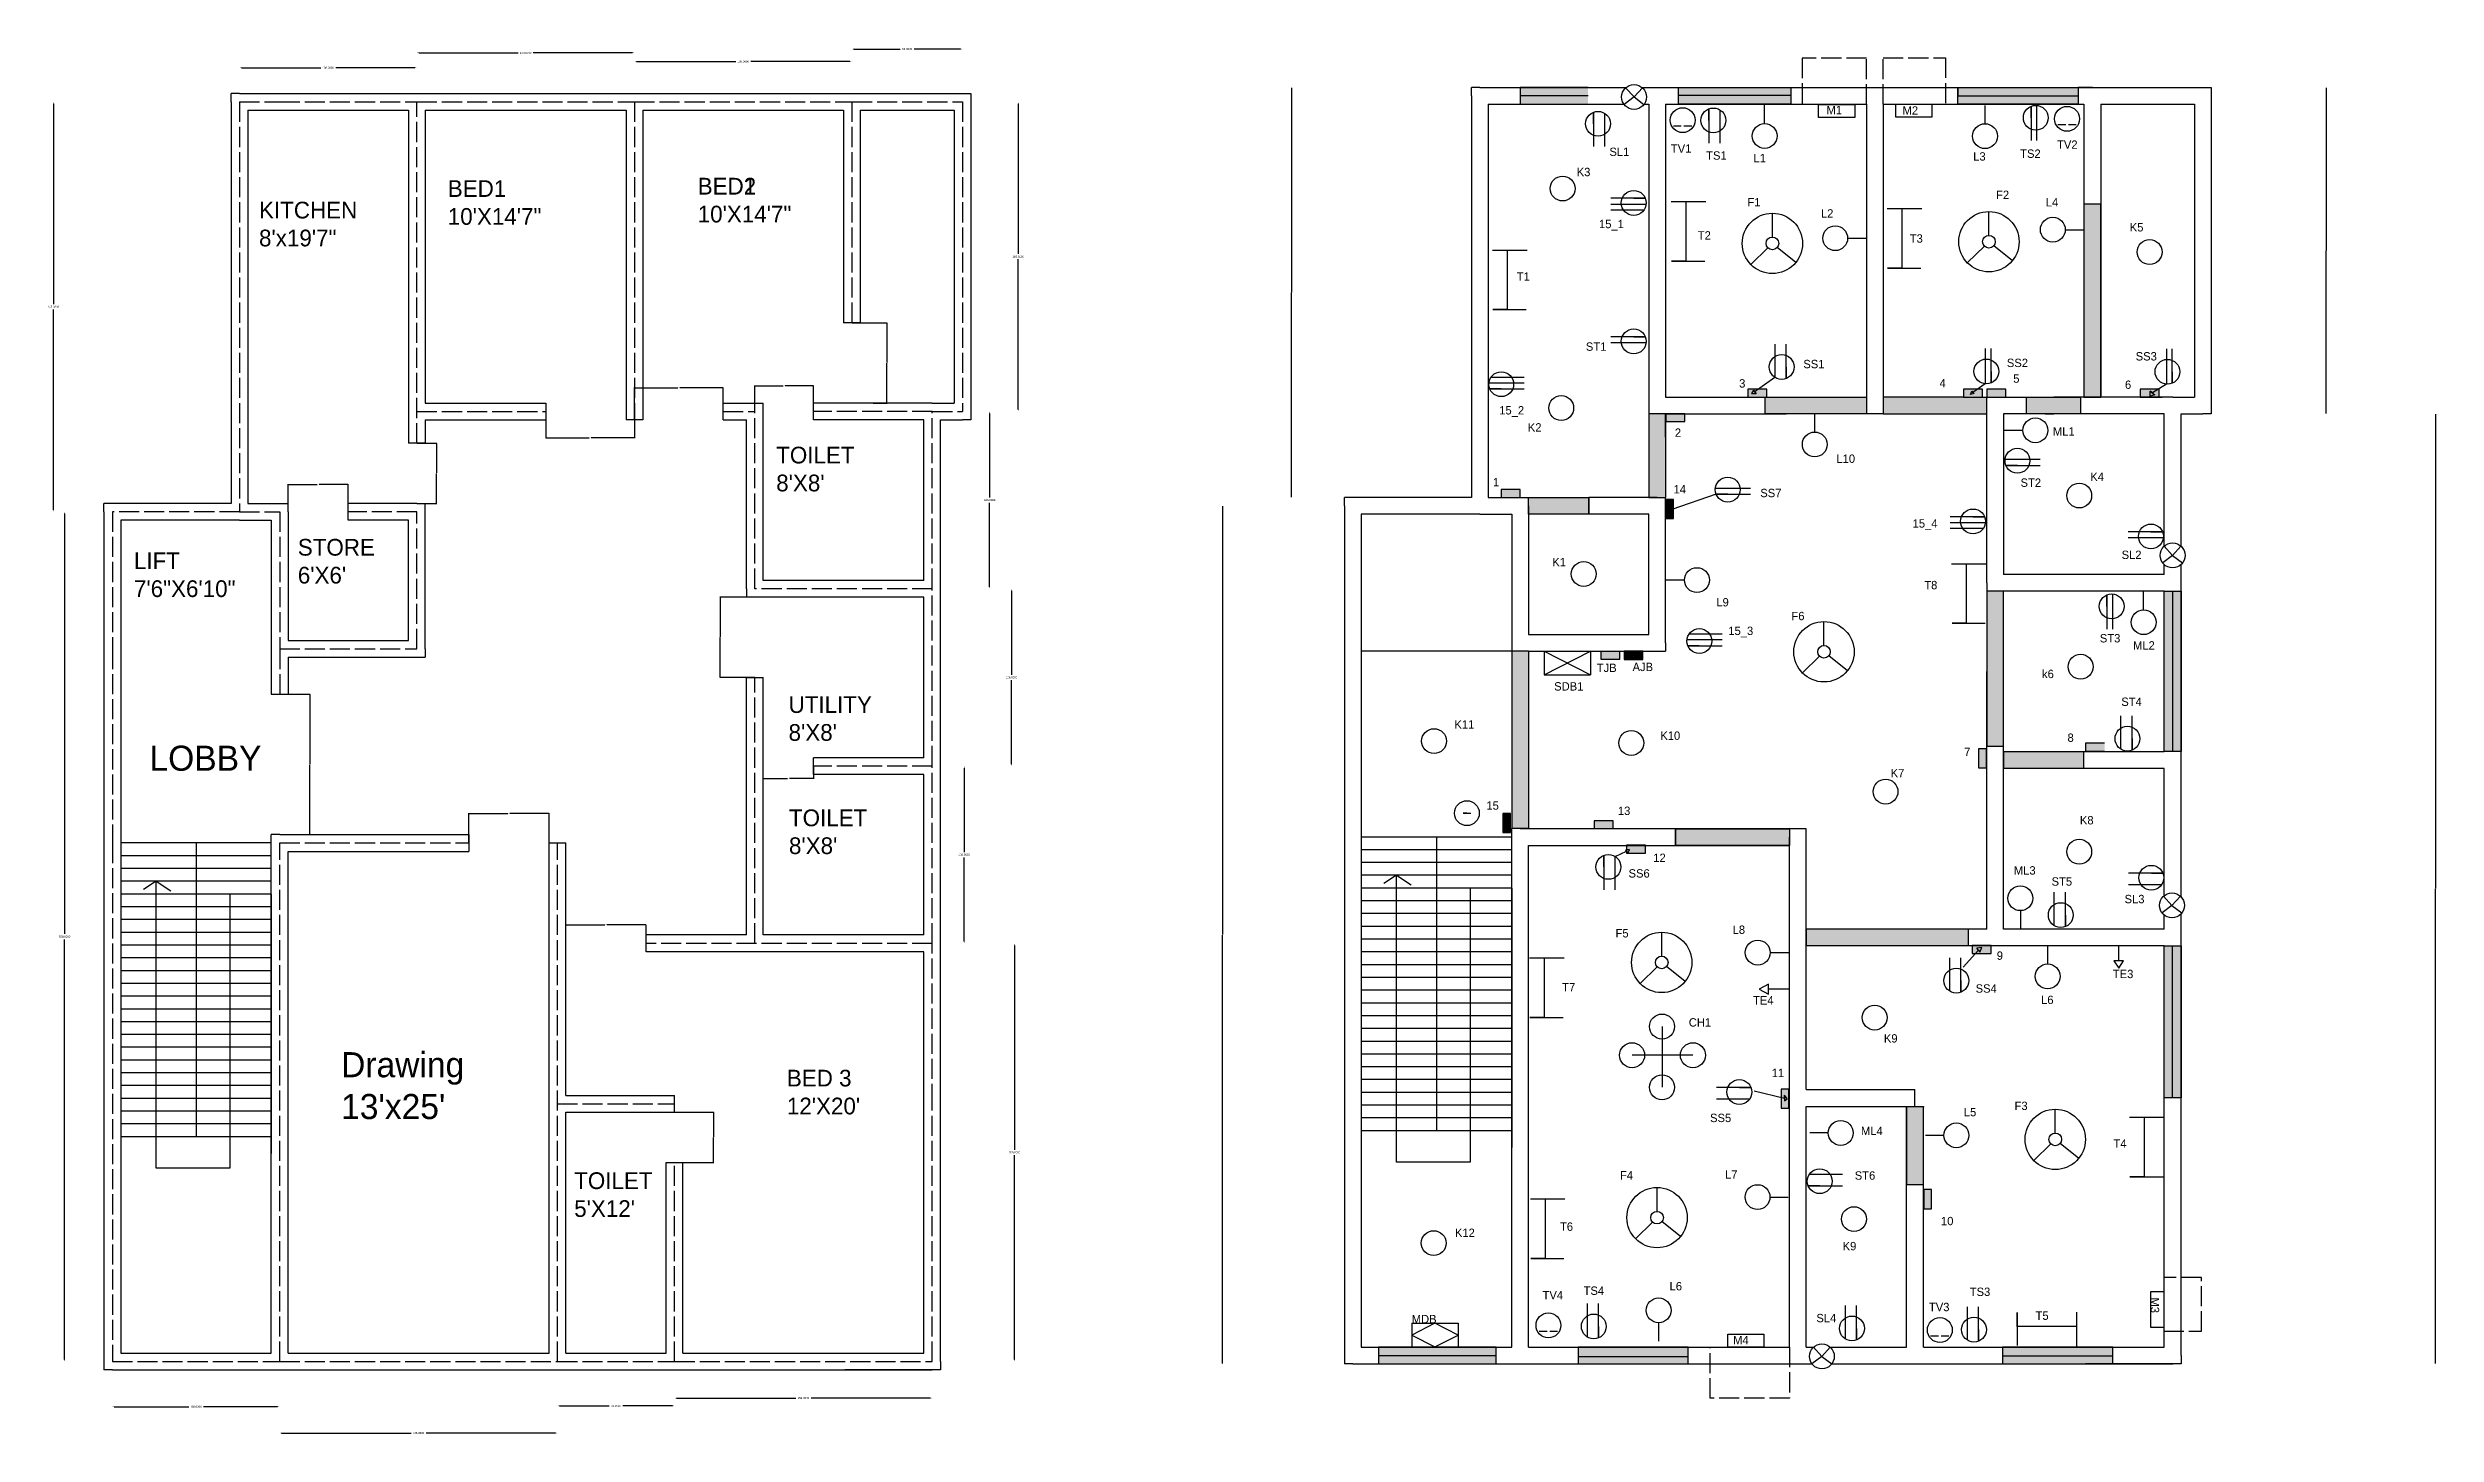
# Model space of a CAD drawing. Header units: inches. Extents: x 29 to 1457, y 10 to 838.
import ezdxf

# ---------------------------------------------------------------- set-up
doc = ezdxf.new("R2010")
doc.units = ezdxf.units.IN
doc.header["$MEASUREMENT"] = 0
doc.linetypes.add('ACAD_ISO02W100', pattern=[15, 12, -3])
doc.dimstyles.get("Standard").update_dxf_attribs({"dimtxt": 0.18, "dimasz": 0.18, "dimexe": 0.18, "dimexo": 0.0625, "dimgap": 0.09, "dimtad": 0, "dimtih": 1, "dimtoh": 1, "dimdec": 4, "dimzin": 0, "dimdsep": 46, "dimtxsty": 'Standard', "dimcen": 0.09, "dimadec": 0, "dimazin": 0, "dimtfac": 1, "dimtdec": 4, "dimtofl": 0, "dimtmove": 0, "dimatfit": 3, "dimfxl": 1, "dimtolj": 1, "dimtzin": 0, "dimarcsym": 0})

msp = doc.modelspace()

# ---------------------------------------------------------------- texts
at = {"color": 6, "attachment_point": 1}
for s, insert, char_height, width in [('{\\C3;M1}', (1092.39763, 803.64103), 5, 26.5309501), ('{\\C82;M2}', (1137.83441, 803.36235), 5, 26.5309501), ('SL1', (962.65899, 778.65504), 5, 26.5309501), ('{\\C4;TV1}', (999.39429, 780.61145), 5, 26.5309501), ('TS1', (1020.46286, 776.44204), 5, 26.5309501), ('L1', (1048.77376, 774.90594), 5, 26.5309501), ('L3', (1180.07395, 775.89831), 5, 26.5309501), ('TS2', (1208.1282, 777.54844), 5, 26.5309501), ('{\\C4;TV2}', (1230.16436, 782.96139), 5, 26.5309501), ('BED1^J10\'X14\'7"', (268.47788, 759.19442), 10, 96.2946684), ('BED1^J10\'X14\'7"', (268.47788, 759.19442), 10, 96.2946684), ('BED2^J10\'X14\'7"', (417.83529, 760.6108), 10, 96.2946684), ('BED1^J10\'X14\'7"', (417.83529, 760.6108), 10, 96.2946684), ('K3', (943.12666, 766.5857), 5, 26.5309501), ('KITCHEN^J8\'x19\'7"', (155.67684, 746.31108), 10, 84.6915972), ('F1', (1045.1603, 748.52663), 5, 42.4763872), ('F2', (1193.74815, 752.95152), 5, 42.4763872), ('L4', (1223.42252, 748.49165), 5, 26.5309501), ('{\\C3;15_1}', (956.44697, 735.52623), 5, 19.7680387), ('T2', (1015.48365, 728.69211), 5, 26.5309501), ('L2', (1089.07097, 741.83406), 5, 26.5309501), ('K5', (1273.61644, 733.5502), 5, 26.5309501), ('T3', (1142.14244, 726.85868), 5, 26.5309501), ('T1', (907.33449, 704.11383), 5, 26.5309501), ('ST1', (948.59744, 662.22207), 5, 26.5309501), ('SS1', (1078.54011, 651.79273), 5, 26.5309501), ('SS2', (1200.16916, 652.48933), 5, 26.5309501), ('{\\C1;5}', (1203.9876, 643.11453), 5, 26.5309501), ('SS3', (1277.16175, 656.42155), 5, 26.5309501), ('{\\C1;3}', (1040.19321, 640.22979), 5, 26.5309501), ('{\\C1;4}', (1159.97512, 640.41012), 5, 26.5309501), ('{\\C1;6}', (1270.77819, 639.45285), 5, 26.5309501), ('{\\C3;15_2}', (896.82908, 624.14596), 5, 19.7680387), ('K2', (913.91842, 613.92295), 5, 26.5309501), ("TOILET^J8'X8'", (464.74466, 599.87196), 10, 77.7846527), ('{\\C1;2}', (1001.76528, 610.80459), 5, 26.5309501), ('ML1', (1227.68546, 611.51657), 5, 26.5309501), ('L10', (1098.31532, 595.23107), 5, 26.5309501), ('{\\C1;1}', (893.09064, 581.21013), 5, 26.5309501), ('{\\C1;14}', (1000.9857, 576.95551), 5, 26.5309501), ('SS7', (1052.82345, 574.71045), 5, 26.5309501), ('ST2', (1208.36556, 580.89335), 5, 26.5309501), ('K4', (1250.03922, 584.37901), 5, 26.5309501), ("STORE^J6'X6'", (178.84607, 544.76499), 10, 28.0069362), ('{\\C3;15_4}', (1143.87294, 556.51352), 5, 19.7680387), ('LIFT^J7\'6"X6\'10"', (80.93403, 536.69401), 10, 71.0081007), ('K1', (928.52159, 533.41301), 5, 26.5309501), ('SL2', (1268.75995, 537.76395), 5, 26.5309501), ('T8', (1150.82599, 519.66084), 5, 26.5309501), ('{\\C0;L9}', (1026.57619, 509.41581), 5, 26.5309501), ('F6', (1071.44238, 501.15685), 5, 42.4763872), ('{\\C3;15_3}', (1033.73673, 492.3232), 5, 19.7680387), ('ST3', (1255.73325, 487.88339), 5, 26.5309501), ('ML2', (1275.56943, 483.60877), 5, 26.5309501), ('{\\C11;SDB1}', (929.64591, 459.12268), 5, 26.5309501), ('{\\C66;TJB}', (955.11208, 470.19725), 5, 26.5309501), ('{\\C151;AJB}', (976.49111, 470.7501), 5, 26.5309501), ('k6', (1221.1909, 466.55014), 5, 26.5309501), ("UTILITY^J8'X8'", (472.13894, 450.74016), 10, 71.9096081), ('ST4', (1268.55997, 449.92064), 5, 26.5309501), ('K11', (870.04492, 436.30559), 5, 26.5309501), ('{\\C0;K10}', (993.08434, 429.65119), 5, 26.5309501), ('{\\C1;8}', (1236.43189, 428.43137), 5, 26.5309501), ('LOBBY', (90.22376, 421.19095), 15, 60.6966801), ('{\\C1;7}', (1174.66055, 419.91503), 5, 26.5309501), ('K7', (1130.74649, 407.27115), 5, 17.5715837), ('{\\C1;15}', (889.16176, 387.87565), 5, 26.5309501), ("TOILET^J8'X8'", (472.3688, 383.03653), 10, 70.6904055), ('{\\C1;13}', (967.73857, 384.73951), 5, 26.5309501), ('K8', (1243.83033, 379.09835), 5, 26.5309501), ('SS6', (974.10711, 347.31273), 5, 26.5309501), ('{\\C1;12}', (988.87126, 356.63176), 5, 26.5309501), ('ML3', (1204.37065, 349.10158), 5, 26.5309501), ('ST5', (1226.90677, 342.48613), 5, 26.5309501), ('SL3', (1270.5377, 331.97999), 5, 26.5309501), ('F5', (966.33729, 311.54819), 5, 42.4763872), ('L8', (1036.30141, 313.65096), 5, 26.5309501), ('{\\C1;9}', (1194.15823, 298.17472), 5, 26.5309501), ('TE3', (1263.50432, 287.22665), 5, 14.9151369), ('T7', (934.46556, 279.32166), 5, 26.5309501), ('TE4', (1048.49317, 271.4458), 5, 14.9151369), ('SS4', (1181.5181, 278.51992), 5, 26.5309501), ('L6', (1220.63694, 271.71749), 5, 26.5309501), ('CH1', (1010.10629, 258.24372), 5, 26.5309501), ('K9', (1126.68692, 248.69865), 5, 26.5309501), ("\\PDrawing^J13'x25'", (204.72951, 262.97712), 15, 92.0842875), ("BED 3^J12'X20'", (471.12849, 227.44636), 10, 74.5462462), ('{\\C1;11}', (1059.65442, 228.05916), 5, 26.5309501), ('SS5', (1022.80876, 201.15876), 5, 26.5309501), ('L5', (1174.4855, 204.6128), 5, 26.5309501), ('F3', (1204.78358, 208.37707), 5, 42.4763872), ('ML4', (1113.00358, 193.40198), 5, 26.5309501), ('T4', (1263.88581, 185.77936), 5, 26.5309501), ("TOILET^J5'X12'", (344.01688, 166.13988), 10, 54.9968757), ('F4', (968.98488, 166.82757), 5, 42.4763872), ('L7', (1031.75802, 167.31469), 5, 26.5309501), ('ST6', (1109.28202, 166.73344), 5, 26.5309501), ('K12', (870.34363, 132.49355), 5, 26.5309501), ('T6', (933.13228, 136.16871), 5, 26.5309501), ('{\\C1;10}', (1160.80752, 139.51458), 5, 26.5309501), ('K9', (1102.04243, 124.52693), 5, 26.5309501), ('L6', (998.62007, 100.57375), 5, 26.5309501), ('{\\C4;TV4}', (922.7214, 95.20093), 5, 26.5309501), ('TS4', (947.23734, 97.88734), 5, 26.5309501), ('{\\C4;TV3}', (1153.60938, 88.12045), 5, 26.5309501), ('TS3', (1178.00629, 97.21669), 5, 26.5309501), ('{\\C11;MDB}', (844.52042, 80.89289), 5, 26.5309501), ('SL4', (1086.3278, 81.4945), 5, 26.5309501), ('T5', (1217.34358, 82.94212), 5, 26.5309501), ('{\\C3;M4}', (1036.59008, 68.35164), 5, 26.5309501)]:
    msp.add_mtext(s, dxfattribs=dict(at, insert=insert, char_height=char_height, width=width))
at = {"color": 6, "insert": (1291.17973, 91.33041), "char_height": 5, "width": 26.5309501, "attachment_point": 1, "rotation": 270}
msp.add_mtext('{\\C3;M3}', dxfattribs=at)

# ---------------------------------------------------------------- blocks, each defined once
blk = doc.blocks.new('*D1')
at = {"color": 0, "lineweight": -2}
for p, q in [((511.2, 837.6), (538.9, 837.6)), ((574.8, 837.6), (547.2, 837.6))]:
    blk.add_line(p, q, dxfattribs=at)
at = {"color": 0}
for points in [[(511.2, 837.8), (511.2, 837.4), (510, 837.6)], [(574.8, 837.8), (574.8, 837.4), (576, 837.6)]]:
    blk.add_solid(points, dxfattribs=at)
at = {"layer": 'Defpoints', "color": 0}
for p in [(510, 837.6), (510, 806), (576, 806)]:
    blk.add_point(p, dxfattribs=at)
at = {"color": 0, "insert": (543, 837.6), "char_height": 1.18, "attachment_point": 5}
blk.add_mtext('\\A1;66.0000', dxfattribs=at)
blk = doc.blocks.new('*D2')
at = {"color": 0, "lineweight": -2}
for p, q in [((381.2, 830.1), (440.6, 830.1)), ((508.8, 830.1), (449.5, 830.1))]:
    blk.add_line(p, q, dxfattribs=at)
at = {"color": 0}
for points in [[(381.2, 830.3), (381.2, 829.9), (380, 830.1)], [(508.8, 830.3), (508.8, 829.9), (510, 830.1)]]:
    blk.add_solid(points, dxfattribs=at)
at = {"layer": 'Defpoints', "color": 0}
for p in [(380, 830.1), (380, 806), (510, 806)]:
    blk.add_point(p, dxfattribs=at)
at = {"color": 0, "insert": (445, 830.1), "char_height": 1.18, "attachment_point": 5}
blk.add_mtext('\\A1;130.0000', dxfattribs=at)
blk = doc.blocks.new('*D3')
at = {"color": 0, "lineweight": -2}
for p, q in [((251.2, 835.3), (310.6, 835.3)), ((378.8, 835.3), (319.5, 835.3))]:
    blk.add_line(p, q, dxfattribs=at)
at = {"color": 0}
for points in [[(251.2, 835.5), (251.2, 835.1), (250, 835.3)], [(378.8, 835.5), (378.8, 835.1), (380, 835.3)]]:
    blk.add_solid(points, dxfattribs=at)
at = {"layer": 'Defpoints', "color": 0}
for p in [(250, 835.3), (250, 806), (380, 806)]:
    blk.add_point(p, dxfattribs=at)
at = {"color": 0, "insert": (315, 835.3), "char_height": 1.18, "attachment_point": 5}
blk.add_mtext('\\A1;130.0000', dxfattribs=at)
blk = doc.blocks.new('*D4')
at = {"color": 0, "lineweight": -2}
for p, q in [((145.2, 826.4), (192.6, 826.4)), ((248.8, 826.4), (201.5, 826.4))]:
    blk.add_line(p, q, dxfattribs=at)
at = {"color": 0}
for points in [[(145.2, 826.6), (145.2, 826.2), (144, 826.4)], [(248.8, 826.6), (248.8, 826.2), (250, 826.4)]]:
    blk.add_solid(points, dxfattribs=at)
at = {"layer": 'Defpoints', "color": 0}
for p in [(144, 826.4), (144, 806), (250, 806)]:
    blk.add_point(p, dxfattribs=at)
at = {"color": 0, "insert": (197, 826.4), "char_height": 1.18, "attachment_point": 5}
blk.add_mtext('\\A1;106.0000', dxfattribs=at)
blk = doc.blocks.new('*D5')
at = {"color": 0, "lineweight": -2}
for p, q in [((32.8, 804.8), (32.8, 685.1)), ((32.8, 562.2), (32.8, 681.9))]:
    blk.add_line(p, q, dxfattribs=at)
at = {"color": 0}
for points in [[(32.6, 804.8), (33, 804.8), (32.8, 806)], [(32.6, 562.2), (33, 562.2), (32.8, 561)]]:
    blk.add_solid(points, dxfattribs=at)
at = {"layer": 'Defpoints', "color": 0}
for p in [(144, 806), (32.8, 561), (144, 561)]:
    blk.add_point(p, dxfattribs=at)
at = {"color": 0, "insert": (32.8, 683.5), "char_height": 1.18, "attachment_point": 5}
blk.add_mtext('\\A1;245.0000', dxfattribs=at)
blk = doc.blocks.new('*D6')
at = {"color": 0, "lineweight": -2}
for p, q in [((39.5, 559.8), (39.5, 308.6)), ((39.5, 54.2), (39.5, 305.4))]:
    blk.add_line(p, q, dxfattribs=at)
at = {"color": 0}
for points in [[(39.3, 559.8), (39.7, 559.8), (39.5, 561)], [(39.3, 54.2), (39.7, 54.2), (39.5, 53)]]:
    blk.add_solid(points, dxfattribs=at)
at = {"layer": 'Defpoints', "color": 0}
for p in [(68, 561), (39.5, 53), (68, 53)]:
    blk.add_point(p, dxfattribs=at)
at = {"color": 0, "insert": (39.5, 307), "char_height": 1.18, "attachment_point": 5}
blk.add_mtext('\\A1;508.0000', dxfattribs=at)
blk = doc.blocks.new('*D7')
at = {"color": 0, "lineweight": -2}
for p, q in [((69.2, 26), (113.7, 26)), ((166.8, 26), (122.4, 26))]:
    blk.add_line(p, q, dxfattribs=at)
at = {"color": 0}
for points in [[(69.2, 26.2), (69.2, 25.8), (68, 26)], [(166.8, 26.2), (166.8, 25.8), (168, 26)]]:
    blk.add_solid(points, dxfattribs=at)
at = {"layer": 'Defpoints', "color": 0}
for p in [(68, 53), (168, 53), (168, 26)]:
    blk.add_point(p, dxfattribs=at)
at = {"color": 0, "insert": (118, 26), "char_height": 1.18, "attachment_point": 5}
blk.add_mtext('\\A1;100.0000', dxfattribs=at)
blk = doc.blocks.new('*D8')
at = {"color": 0, "lineweight": -2}
for p, q in [((169.2, 10.3), (246.5, 10.3)), ((332.8, 10.3), (255.6, 10.3))]:
    blk.add_line(p, q, dxfattribs=at)
at = {"color": 0}
for points in [[(169.2, 10.5), (169.2, 10.1), (168, 10.3)], [(332.8, 10.5), (332.8, 10.1), (334, 10.3)]]:
    blk.add_solid(points, dxfattribs=at)
at = {"layer": 'Defpoints', "color": 0}
for p in [(168, 53), (334, 53), (334, 10.3)]:
    blk.add_point(p, dxfattribs=at)
at = {"color": 0, "insert": (251, 10.3), "char_height": 1.18, "attachment_point": 5}
blk.add_mtext('\\A1;166.0000', dxfattribs=at)
blk = doc.blocks.new('*D9')
at = {"color": 0, "lineweight": -2}
for p, q in [((335.2, 26.5), (365, 26.5)), ((402.8, 26.5), (373.1, 26.5))]:
    blk.add_line(p, q, dxfattribs=at)
at = {"color": 0}
for points in [[(335.2, 26.7), (335.2, 26.3), (334, 26.5)], [(402.8, 26.7), (402.8, 26.3), (404, 26.5)]]:
    blk.add_solid(points, dxfattribs=at)
at = {"layer": 'Defpoints', "color": 0}
for p in [(334, 53), (404, 53), (404, 26.5)]:
    blk.add_point(p, dxfattribs=at)
at = {"color": 0, "insert": (369, 26.5), "char_height": 1.18, "attachment_point": 5}
blk.add_mtext('\\A1;70.0000', dxfattribs=at)
blk = doc.blocks.new('*D10')
at = {"color": 0, "lineweight": -2}
for p, q in [((405.2, 31.2), (476.5, 31.2)), ((556.8, 31.2), (485.6, 31.2))]:
    blk.add_line(p, q, dxfattribs=at)
at = {"color": 0}
for points in [[(405.2, 31.4), (405.2, 31), (404, 31.2)], [(556.8, 31.4), (556.8, 31), (558, 31.2)]]:
    blk.add_solid(points, dxfattribs=at)
at = {"layer": 'Defpoints', "color": 0}
for p in [(404, 53), (558, 53), (558, 31.2)]:
    blk.add_point(p, dxfattribs=at)
at = {"color": 0, "insert": (481, 31.2), "char_height": 1.18, "attachment_point": 5}
blk.add_mtext('\\A1;154.0000', dxfattribs=at)
blk = doc.blocks.new('*D11')
at = {"color": 0, "lineweight": -2}
for p, q in [((607.2, 301.8), (607.2, 179.6)), ((607.2, 54.2), (607.2, 176.4))]:
    blk.add_line(p, q, dxfattribs=at)
at = {"color": 0}
for points in [[(607, 301.8), (607.4, 301.8), (607.2, 303)], [(607, 54.2), (607.4, 54.2), (607.2, 53)]]:
    blk.add_solid(points, dxfattribs=at)
at = {"layer": 'Defpoints', "color": 0}
for p in [(558, 303), (607.2, 303), (558, 53)]:
    blk.add_point(p, dxfattribs=at)
at = {"color": 0, "insert": (607.2, 178), "char_height": 1.18, "attachment_point": 5}
blk.add_mtext('\\A1;250.0000', dxfattribs=at)
blk = doc.blocks.new('*D12')
at = {"color": 0, "lineweight": -2}
for p, q in [((577.1, 407.8), (577.1, 357.6)), ((577.1, 304.2), (577.1, 354.4))]:
    blk.add_line(p, q, dxfattribs=at)
at = {"color": 0}
for points in [[(576.9, 407.8), (577.3, 407.8), (577.1, 409)], [(576.9, 304.2), (577.3, 304.2), (577.1, 303)]]:
    blk.add_solid(points, dxfattribs=at)
at = {"layer": 'Defpoints', "color": 0}
for p in [(558, 409), (577.1, 409), (558, 303)]:
    blk.add_point(p, dxfattribs=at)
at = {"color": 0, "insert": (577.1, 356), "char_height": 1.18, "attachment_point": 5}
blk.add_mtext('\\A1;106.0000', dxfattribs=at)
blk = doc.blocks.new('*D13')
at = {"color": 0, "lineweight": -2}
for p, q in [((605.4, 513.8), (605.4, 463.6)), ((605.4, 410.2), (605.4, 460.4))]:
    blk.add_line(p, q, dxfattribs=at)
at = {"color": 0}
for points in [[(605.2, 513.8), (605.6, 513.8), (605.4, 515)], [(605.2, 410.2), (605.6, 410.2), (605.4, 409)]]:
    blk.add_solid(points, dxfattribs=at)
at = {"layer": 'Defpoints', "color": 0}
for p in [(558, 515), (605.4, 515), (558, 409)]:
    blk.add_point(p, dxfattribs=at)
at = {"color": 0, "insert": (605.4, 462), "char_height": 1.18, "attachment_point": 5}
blk.add_mtext('\\A1;106.0000', dxfattribs=at)
blk = doc.blocks.new('*D14')
at = {"color": 0, "lineweight": -2}
for p, q in [((592.3, 619.8), (592.3, 569.6)), ((592.3, 516.2), (592.3, 566.4))]:
    blk.add_line(p, q, dxfattribs=at)
at = {"color": 0}
for points in [[(592.1, 619.8), (592.5, 619.8), (592.3, 621)], [(592.1, 516.2), (592.5, 516.2), (592.3, 515)]]:
    blk.add_solid(points, dxfattribs=at)
at = {"layer": 'Defpoints', "color": 0}
for p in [(558, 621), (592.3, 621), (558, 515)]:
    blk.add_point(p, dxfattribs=at)
at = {"color": 0, "insert": (592.3, 568), "char_height": 1.18, "attachment_point": 5}
blk.add_mtext('\\A1;106.0000', dxfattribs=at)
blk = doc.blocks.new('*D15')
at = {"color": 0, "lineweight": -2}
for p, q in [((609.4, 804.8), (609.4, 715.1)), ((609.4, 622.2), (609.4, 711.9))]:
    blk.add_line(p, q, dxfattribs=at)
at = {"color": 0}
for points in [[(609.2, 804.8), (609.6, 804.8), (609.4, 806)], [(609.2, 622.2), (609.6, 622.2), (609.4, 621)]]:
    blk.add_solid(points, dxfattribs=at)
at = {"layer": 'Defpoints', "color": 0}
for p in [(576, 806), (609.4, 806), (576, 621)]:
    blk.add_point(p, dxfattribs=at)
at = {"color": 0, "insert": (609.4, 713.5), "char_height": 1.18, "attachment_point": 5}
blk.add_mtext('\\A1;185.0000', dxfattribs=at)
blk = doc.blocks.new('*D16')
at = {"color": 0, "lineweight": -2}
for p, q in [((327, 620.9), (327, 605)), ((380, 620.9), (380, 605)), ((327.2, 605.2), (352.9, 605.2)), ((379.8, 605.2), (354.1, 605.2))]:
    blk.add_line(p, q, dxfattribs=at)
at = {"color": 0}
for points in [[(327.2, 605.2), (327.2, 605.1), (327, 605.2)], [(379.8, 605.2), (379.8, 605.1), (380, 605.2)]]:
    blk.add_solid(points, dxfattribs=at)
at = {"layer": 'Defpoints', "color": 0}
for p in [(327, 621), (380, 621), (380, 605.2)]:
    blk.add_point(p, dxfattribs=at)
at = {"color": 0, "insert": (353.5, 605.2), "char_height": 0.18, "attachment_point": 5}
blk.add_mtext('\\A1;53.0000', dxfattribs=at)
blk = doc.blocks.new('*D17')
at = {"color": 0, "lineweight": -2}
for p, q in [((380, 621.1), (380, 635.2)), ((380.2, 635), (405.9, 635)), ((432.8, 635), (407.1, 635)), ((433, 621.1), (433, 635.2))]:
    blk.add_line(p, q, dxfattribs=at)
at = {"color": 0}
for points in [[(380.2, 635), (380.2, 635), (380, 635)], [(432.8, 635), (432.8, 635), (433, 635)]]:
    blk.add_solid(points, dxfattribs=at)
at = {"layer": 'Defpoints', "color": 0}
for p in [(380, 635), (380, 621), (433, 621)]:
    blk.add_point(p, dxfattribs=at)
at = {"color": 0, "insert": (406.5, 635), "char_height": 0.18, "attachment_point": 5}
blk.add_mtext('\\A1;53.0000', dxfattribs=at)
blk = doc.blocks.new('*D18')
at = {"color": 0, "lineweight": -2}
for p, q in [((452, 621.1), (452, 636.4)), ((452.2, 636.2), (468.9, 636.2)), ((486.8, 636.2), (470.1, 636.2)), ((487, 621.1), (487, 636.4))]:
    blk.add_line(p, q, dxfattribs=at)
at = {"color": 0}
for points in [[(452.2, 636.2), (452.2, 636.2), (452, 636.2)], [(486.8, 636.2), (486.8, 636.2), (487, 636.2)]]:
    blk.add_solid(points, dxfattribs=at)
at = {"layer": 'Defpoints', "color": 0}
for p in [(487, 636.2), (452, 621), (487, 621)]:
    blk.add_point(p, dxfattribs=at)
at = {"color": 0, "insert": (469.5, 636.2), "char_height": 0.18, "attachment_point": 5}
blk.add_mtext('\\A1;35.0000', dxfattribs=at)
blk = doc.blocks.new('*D19')
at = {"color": 0, "lineweight": -2}
for p, q in [((457, 385.1), (457, 401.8)), ((457.2, 401.6), (471.5, 401.6)), ((486.8, 401.6), (472.6, 401.6)), ((487, 408.9), (487, 401.4))]:
    blk.add_line(p, q, dxfattribs=at)
at = {"color": 0}
for points in [[(457.2, 401.6), (457.2, 401.6), (457, 401.6)], [(486.8, 401.6), (486.8, 401.6), (487, 401.6)]]:
    blk.add_solid(points, dxfattribs=at)
at = {"layer": 'Defpoints', "color": 0}
for p in [(457, 401.6), (487, 409), (457, 385)]:
    blk.add_point(p, dxfattribs=at)
at = {"color": 0, "insert": (472, 401.6), "char_height": 0.18, "attachment_point": 5}
blk.add_mtext('\\A1;30.0000', dxfattribs=at)
blk = doc.blocks.new('*D20')
at = {"color": 0, "lineweight": -2}
for p, q in [((339, 287.6), (339, 314.1)), ((387, 303.1), (387, 314.1)), ((339.2, 314), (362.4, 314)), ((386.8, 314), (363.6, 314))]:
    blk.add_line(p, q, dxfattribs=at)
at = {"color": 0}
for points in [[(339.2, 314), (339.2, 313.9), (339, 314)], [(386.8, 314), (386.8, 313.9), (387, 314)]]:
    blk.add_solid(points, dxfattribs=at)
at = {"layer": 'Defpoints', "color": 0}
for p in [(339, 314), (387, 303), (339, 287.5)]:
    blk.add_point(p, dxfattribs=at)
at = {"color": 0, "insert": (363, 314), "char_height": 0.18, "attachment_point": 5}
blk.add_mtext('\\A1;48.0000', dxfattribs=at)
blk = doc.blocks.new('*D21')
at = {"color": 0, "lineweight": -2}
for p, q in [((404.1, 202), (427.4, 202)), ((427.2, 201.8), (427.2, 187.2)), ((427.2, 172.2), (427.2, 186.8)), ((404.1, 172), (427.4, 172))]:
    blk.add_line(p, q, dxfattribs=at)
at = {"color": 0}
for points in [[(427.2, 201.8), (427.2, 201.8), (427.2, 202)], [(427.2, 172.2), (427.2, 172.2), (427.2, 172)]]:
    blk.add_solid(points, dxfattribs=at)
at = {"layer": 'Defpoints', "color": 0}
for p in [(404, 202), (427.2, 202), (404, 172)]:
    blk.add_point(p, dxfattribs=at)
at = {"color": 0, "insert": (427.2, 187), "char_height": 0.18, "attachment_point": 5}
blk.add_mtext('\\A1;30.0000', dxfattribs=at)
blk = doc.blocks.new('*D22')
at = {"color": 0, "lineweight": -2}
for p, q in [((452, 510), (431, 510)), ((431.2, 509.8), (431.2, 486.2)), ((431.2, 462.2), (431.2, 485.8)), ((452, 462), (431, 462))]:
    blk.add_line(p, q, dxfattribs=at)
at = {"color": 0}
for points in [[(431.2, 509.8), (431.2, 509.8), (431.2, 510)], [(431.2, 462.2), (431.2, 462.2), (431.2, 462)]]:
    blk.add_solid(points, dxfattribs=at)
at = {"layer": 'Defpoints', "color": 0}
for p in [(431.2, 510), (452, 510), (452, 462)]:
    blk.add_point(p, dxfattribs=at)
at = {"color": 0, "insert": (431.2, 486), "char_height": 0.18, "attachment_point": 5}
blk.add_mtext('\\A1;48.0000', dxfattribs=at)
blk = doc.blocks.new('*D23')
at = {"color": 0, "lineweight": -2}
for p, q in [((281, 363.1), (281, 380.9)), ((281.2, 380.7), (304.4, 380.7)), ((328.8, 380.7), (305.6, 380.7)), ((329, 363.1), (329, 380.9))]:
    blk.add_line(p, q, dxfattribs=at)
at = {"color": 0}
for points in [[(281.2, 380.8), (281.2, 380.7), (281, 380.7)], [(328.8, 380.8), (328.8, 380.7), (329, 380.7)]]:
    blk.add_solid(points, dxfattribs=at)
at = {"layer": 'Defpoints', "color": 0}
for p in [(329, 380.7), (281, 363), (329, 363)]:
    blk.add_point(p, dxfattribs=at)
at = {"color": 0, "insert": (305, 380.7), "char_height": 0.18, "attachment_point": 5}
blk.add_mtext('\\A1;48.0000', dxfattribs=at)
blk = doc.blocks.new('*D24')
at = {"color": 0, "lineweight": -2}
for p, q in [((168.1, 452), (186.2, 452)), ((186.1, 451.8), (186.1, 410.2)), ((186.1, 368.2), (186.1, 409.8)), ((168.1, 368), (186.2, 368))]:
    blk.add_line(p, q, dxfattribs=at)
at = {"color": 0}
for points in [[(186, 451.8), (186.1, 451.8), (186.1, 452)], [(186, 368.2), (186.1, 368.2), (186.1, 368)]]:
    blk.add_solid(points, dxfattribs=at)
at = {"layer": 'Defpoints', "color": 0}
for p in [(168, 452), (186.1, 452), (168, 368)]:
    blk.add_point(p, dxfattribs=at)
at = {"color": 0, "insert": (186.1, 410), "char_height": 0.18, "attachment_point": 5}
blk.add_mtext('\\A1;84.0000', dxfattribs=at)
blk = doc.blocks.new('*D25')
at = {"color": 0, "lineweight": -2}
for p, q in [((173, 561.1), (173, 577.5)), ((173.2, 577.3), (190.4, 577.3)), ((208.8, 577.3), (191.6, 577.3)), ((209, 561.1), (209, 577.5))]:
    blk.add_line(p, q, dxfattribs=at)
at = {"color": 0}
for points in [[(173.2, 577.3), (173.2, 577.3), (173, 577.3)], [(208.8, 577.3), (208.8, 577.3), (209, 577.3)]]:
    blk.add_solid(points, dxfattribs=at)
at = {"layer": 'Defpoints', "color": 0}
for p in [(173, 577.3), (173, 561), (209, 561)]:
    blk.add_point(p, dxfattribs=at)
at = {"color": 0, "insert": (191, 577.3), "char_height": 0.18, "attachment_point": 5}
blk.add_mtext('\\A1;36.0000', dxfattribs=at)
blk = doc.blocks.new('*D26')
at = {"color": 0, "lineweight": -2}
for p, q in [((250.1, 602), (261.9, 602)), ((261.7, 601.8), (261.7, 584.2)), ((261.7, 566.2), (261.7, 583.8)), ((250.1, 566), (261.9, 566))]:
    blk.add_line(p, q, dxfattribs=at)
at = {"color": 0}
for points in [[(261.7, 601.8), (261.7, 601.8), (261.7, 602)], [(261.7, 566.2), (261.7, 566.2), (261.7, 566)]]:
    blk.add_solid(points, dxfattribs=at)
at = {"layer": 'Defpoints', "color": 0}
for p in [(250, 602), (250, 566), (261.7, 566)]:
    blk.add_point(p, dxfattribs=at)
at = {"color": 0, "insert": (261.7, 584), "char_height": 0.18, "attachment_point": 5}
blk.add_mtext('\\A1;36.0000', dxfattribs=at)
blk = doc.blocks.new('*D27')
at = {"color": 0, "lineweight": -2}
for p, q in [((510.1, 674), (531.1, 674)), ((530.9, 673.8), (530.9, 650.2)), ((530.9, 626.2), (530.9, 649.8)), ((522.6, 626), (531.1, 626))]:
    blk.add_line(p, q, dxfattribs=at)
at = {"color": 0}
for points in [[(530.9, 673.8), (531, 673.8), (530.9, 674)], [(530.9, 626.2), (531, 626.2), (530.9, 626)]]:
    blk.add_solid(points, dxfattribs=at)
at = {"layer": 'Defpoints', "color": 0}
for p in [(510, 674), (522.5, 626), (530.9, 626)]:
    blk.add_point(p, dxfattribs=at)
at = {"color": 0, "insert": (530.9, 650), "char_height": 0.18, "attachment_point": 5}
blk.add_mtext('\\A1;48.0000', dxfattribs=at)
blk = doc.blocks.new('*D82')
at = {"color": 0, "lineweight": -2}
for p, q in [((772.6, 814.4), (772.6, 692.3)), ((772.6, 569.8), (772.6, 691.9))]:
    blk.add_line(p, q, dxfattribs=at)
at = {"color": 0}
for points in [[(772.5, 814.4), (772.6, 814.4), (772.6, 814.6)], [(772.5, 569.8), (772.6, 569.8), (772.6, 569.6)]]:
    blk.add_solid(points, dxfattribs=at)
at = {"layer": 'Defpoints', "color": 0}
for p in [(880.3, 814.6), (772.6, 569.6), (880.3, 569.6)]:
    blk.add_point(p, dxfattribs=at)
at = {"color": 0, "insert": (772.6, 692.1), "char_height": 0.18, "attachment_point": 5}
blk.add_mtext('\\A1;245.0000', dxfattribs=at)
blk = doc.blocks.new('*D83')
at = {"color": 0, "lineweight": -2}
for p, q in [((731.5, 564.4), (731.5, 308.3)), ((731.5, 51.8), (731.5, 307.9))]:
    blk.add_line(p, q, dxfattribs=at)
at = {"color": 0}
for points in [[(731.5, 564.4), (731.6, 564.4), (731.5, 564.6)], [(731.5, 51.8), (731.6, 51.8), (731.5, 51.6)]]:
    blk.add_solid(points, dxfattribs=at)
at = {"layer": 'Defpoints', "color": 0}
for p in [(804.3, 564.6), (731.5, 51.6), (804.3, 51.6)]:
    blk.add_point(p, dxfattribs=at)
at = {"color": 0, "insert": (731.5, 308.1), "char_height": 0.18, "attachment_point": 5}
blk.add_mtext('\\A1;513.0000', dxfattribs=at)
blk = doc.blocks.new('*D84')
at = {"color": 0, "lineweight": -2}
for p, q in [((1391, 814.4), (1391, 717.2)), ((1391, 619.7), (1391, 716.9))]:
    blk.add_line(p, q, dxfattribs=at)
at = {"color": 0}
for points in [[(1391, 814.4), (1391.1, 814.4), (1391, 814.6)], [(1391, 619.7), (1391.1, 619.7), (1391, 619.6)]]:
    blk.add_solid(points, dxfattribs=at)
at = {"layer": 'Defpoints', "color": 0}
for p in [(1317.3, 814.6), (1316.6, 619.6), (1391, 619.6)]:
    blk.add_point(p, dxfattribs=at)
at = {"color": 0, "insert": (1391, 717.1), "char_height": 0.18, "attachment_point": 5}
blk.add_mtext('\\A1;195.0092', dxfattribs=at)
blk = doc.blocks.new('*D85')
at = {"color": 0, "lineweight": -2}
for p, q in [((1456.3, 619.4), (1456.3, 335.8)), ((1456.3, 51.8), (1456.3, 335.4))]:
    blk.add_line(p, q, dxfattribs=at)
at = {"color": 0}
for points in [[(1456.2, 619.4), (1456.3, 619.4), (1456.3, 619.6)], [(1456.2, 51.8), (1456.3, 51.8), (1456.3, 51.6)]]:
    blk.add_solid(points, dxfattribs=at)
at = {"layer": 'Defpoints', "color": 0}
for p in [(1322.3, 619.6), (1304.3, 51.6), (1456.3, 51.6)]:
    blk.add_point(p, dxfattribs=at)
at = {"color": 0, "insert": (1456.3, 335.6), "char_height": 0.18, "attachment_point": 5}
blk.add_mtext('\\A1;567.9502', dxfattribs=at)

# ---------------------------------------------------------------- dimensions: what is measured, and where the dimension line sits
at = {"color": 6}
for base, p1, p2, picture, middle in [((250.01375, 835.29779), (380.01375, 805.99976), (250.01375, 805.99976), '*D3', (315.01375, 835.29779)), ((380.01375, 830.08899), (510.01375, 805.99976), (380.01375, 805.99976), '*D2', (445.01375, 830.08899)), ((510.01375, 837.5864), (576.01375, 805.99976), (510.01375, 805.99976), '*D1', (543.01375, 837.5864)), ((144.01375, 826.39171), (250.01375, 805.99976), (144.01375, 805.99976), '*D4', (197.01375, 826.39171)), ((168.01375, 25.9662), (68.01375, 52.99976), (168.01375, 52.99976), '*D7', (118.01375, 25.9662)), ((334.01375, 10.33943), (168.01375, 52.99976), (334.01375, 52.99976), '*D8', (251.01375, 10.33943)), ((404.01375, 26.48709), (334.01375, 52.99976), (404.01375, 52.99976), '*D9', (369.01375, 26.48709)), ((558.01375, 31.17513), (404.01375, 52.99976), (558.01375, 52.99976), '*D10', (481.01375, 31.17513))]:
    dim = msp.add_linear_dim(base=base, p1=p1, p2=p2, dimstyle='Standard', override={"dimtxt": 1.18, "dimasz": 1.18, "dimgap": 1, "dimse1": 1, "dimse2": 1}, dxfattribs=at)
    dim.commit()
    dim.dimension.update_dxf_attribs({"geometry": picture, "text_midpoint": middle})
for base, p1, p2, override, picture, middle in [((772.56311, 569.57387), (880.2698, 814.57387), (880.2698, 569.57387), {"dimse1": 1, "dimse2": 1}, '*D82', (772.56311, 692.07387)), ((1391.03187, 619.56466), (1317.2698, 814.57387), (1316.55146, 619.56466), {"dimse1": 1, "dimse2": 1}, '*D84', (1391.03187, 717.06926)), ((32.77819, 560.99976), (144.01375, 805.99976), (144.01375, 560.99976), {"dimtxt": 1.18, "dimasz": 1.18, "dimgap": 1, "dimse1": 1, "dimse2": 1}, '*D5', (32.77819, 683.49976)), ((609.40115, 805.99976), (576.01375, 620.99976), (576.01375, 805.99976), {"dimtxt": 1.18, "dimasz": 1.18, "dimgap": 1, "dimse1": 1, "dimse2": 1}, '*D15', (609.40115, 713.49976)), ((592.25383, 620.99976), (558.01375, 514.99976), (558.01375, 620.99976), {"dimtxt": 1.18, "dimasz": 1.18, "dimgap": 1, "dimse1": 1, "dimse2": 1}, '*D14', (592.25383, 567.99976)), ((1456.26043, 51.60526), (1322.2698, 619.55545), (1304.2698, 51.60526), {"dimse1": 1, "dimse2": 1}, '*D85', (1456.26043, 335.58035)), ((39.49733, 52.99976), (68.01375, 560.99976), (68.01375, 52.99976), {"dimtxt": 1.18, "dimasz": 1.18, "dimgap": 1, "dimse1": 1, "dimse2": 1}, '*D6', (39.49733, 306.99976)), ((731.52433, 51.57387), (804.2698, 564.57387), (804.2698, 51.57387), {"dimse1": 1, "dimse2": 1}, '*D83', (731.52433, 308.07387)), ((605.35348, 514.99976), (558.01375, 408.99976), (558.01375, 514.99976), {"dimtxt": 1.18, "dimasz": 1.18, "dimgap": 1, "dimse1": 1, "dimse2": 1}, '*D13', (605.35348, 461.99976)), ((577.1392, 408.99976), (558.01375, 302.99976), (558.01375, 408.99976), {"dimtxt": 1.18, "dimasz": 1.18, "dimgap": 1, "dimse1": 1, "dimse2": 1}, '*D12', (577.1392, 355.99976)), ((607.1924, 302.99976), (558.01375, 52.99976), (558.01375, 302.99976), {"dimtxt": 1.18, "dimasz": 1.18, "dimgap": 1, "dimse1": 1, "dimse2": 1}, '*D11', (607.1924, 177.99976))]:
    dim = msp.add_linear_dim(base=base, p1=p1, p2=p2, angle=90, dimstyle='Standard', override=override, dxfattribs=at)
    dim.commit()
    dim.dimension.update_dxf_attribs({"geometry": picture, "text_midpoint": middle})
for base, p1, p2, picture, middle in [((530.93267, 625.99976), (510.01375, 673.99976), (522.51375, 625.99976), '*D27', (530.93267, 649.99976)), ((261.69746, 565.99976), (250.01375, 601.99976), (250.01375, 565.99976), '*D26', (261.69746, 583.99976)), ((431.21927, 509.99976), (452.01375, 461.99976), (452.01375, 509.99976), '*D22', (431.21927, 485.99976)), ((186.06135, 451.99976), (168.01375, 367.99976), (168.01375, 451.99976), '*D24', (186.06135, 409.99976)), ((427.20247, 201.99976), (404.01375, 171.99976), (404.01375, 201.99976), '*D21', (427.20247, 186.99976))]:
    dim = msp.add_linear_dim(base=base, p1=p1, p2=p2, angle=90, dimstyle='Standard', dxfattribs=at)
    dim.commit()
    dim.dimension.update_dxf_attribs({"geometry": picture, "text_midpoint": middle})
for base, p1, p2, picture, middle in [((380.01375, 634.98978), (433.01375, 620.99976), (380.01375, 620.99976), '*D17', (406.51375, 634.98978)), ((487.01375, 636.20115), (452.01375, 620.99976), (487.01375, 620.99976), '*D18', (469.51375, 636.20115)), ((380.01375, 605.15774), (327.01375, 620.99976), (380.01375, 620.99976), '*D16', (353.51375, 605.15774)), ((173.01375, 577.30261), (209.01375, 560.99976), (173.01375, 560.99976), '*D25', (191.01375, 577.30261)), ((457.01375, 401.60243), (487.01375, 408.99976), (457.01375, 384.99976), '*D19', (472.01375, 401.60243)), ((329.01375, 380.73312), (281.01375, 362.99976), (329.01375, 362.99976), '*D23', (305.01375, 380.73312)), ((339.01375, 313.95048), (387.01375, 302.99976), (339.01375, 287.49976), '*D20', (363.01375, 313.95048))]:
    dim = msp.add_linear_dim(base=base, p1=p1, p2=p2, dimstyle='Standard', dxfattribs=at)
    dim.commit()
    dim.dimension.update_dxf_attribs({"geometry": picture, "text_midpoint": middle})

# ---------------------------------------------------------------- hatches: boundary and pattern name
h = msp.add_hatch(color=6)
h.set_gradient(color1=(143, 242, 13), color2=(143, 242, 13), tint=0.51)
h.paths.add_polyline_path([(949.94277, 809.72694), (949.94277, 814.57387), (909.2698, 814.57387), (909.2698, 809.72694)])
h.paths.add_polyline_path([(949.94277, 804.57387), (949.94277, 809.72694), (909.2698, 809.72694), (909.2698, 804.57387)])
h = msp.add_hatch(color=6)
h.set_gradient(color1=(143, 242, 13), color2=(143, 242, 13), tint=0.51)
h.paths.add_polyline_path([(1071.00067, 809.92897), (1071.00067, 814.57387), (1003.99264, 814.57387), (1003.99264, 809.92897)])
h.paths.add_polyline_path([(1071.00067, 804.57387), (1071.00067, 809.92897), (1003.99264, 809.92897), (1003.99264, 804.57387)])
h = msp.add_hatch(color=6)
h.set_gradient(color1=(143, 242, 13), color2=(143, 242, 13), tint=0.51)
h.paths.add_polyline_path([(1242.79873, 809.66061), (1242.79873, 814.57387), (1170.79376, 814.57387), (1170.79376, 809.66061)])
h.paths.add_polyline_path([(1242.79873, 804.57387), (1242.79873, 809.66061), (1170.79376, 809.66061), (1170.79376, 804.57387)])
h = msp.add_hatch(color=6)
h.set_gradient(color1=(200, 188, 55), color2=(200, 188, 55), tint=0.51)
h.paths.add_polyline_path([(1246.2698, 677.57387), (1246.2698, 629.57387), (1256.2698, 629.57387), (1256.2698, 744.92346), (1246.2698, 744.92346)])
h = msp.add_hatch(color=6)
h.set_gradient(color1=(116, 136, 139), color2=(116, 136, 139), tint=0.51)
h.paths.add_polyline_path([(909.2698, 569.57387), (909.2698, 574.23356), (897.90331, 574.23356), (897.90331, 569.57387)])
h.paths.add_polyline_path([(968.91537, 472.81747), (968.91537, 477.47717), (957.54888, 477.47717), (957.54888, 472.81747)])
h.paths.add_polyline_path([(965.00063, 371.57753), (965.00063, 376.23723), (953.63414, 376.23723), (953.63414, 371.57753)])
h.paths.add_polyline_path([(972.92922, 361.57387), (972.92922, 356.9391), (984.29571, 356.9391), (984.29571, 361.57387)])
h.paths.add_polyline_path([(996.32186, 619.51162), (996.32186, 614.85192), (1007.68835, 614.85192), (1007.68835, 619.51162)])
h.paths.add_polyline_path([(1056.74975, 629.57387), (1056.74975, 634.23357), (1045.38326, 634.23357), (1045.38326, 629.57387)])
h.paths.add_polyline_path([(1174.2698, 634.23357), (1174.2698, 629.57387), (1185.63629, 629.57387), (1185.63629, 634.23357)])
h.paths.add_polyline_path([(1188.2698, 634.23357), (1188.2698, 629.57387), (1199.63629, 629.57387), (1199.63629, 634.23357)])
h.paths.add_polyline_path([(1291.26858, 629.57387), (1291.26858, 634.23357), (1279.90209, 634.23357), (1279.90209, 629.57387)])
h.paths.add_polyline_path([(1258.59281, 417.93292), (1258.59281, 422.59261), (1247.22632, 422.59261), (1247.22632, 417.93292)])
h.paths.add_polyline_path([(1187.97925, 419.3388), (1183.31955, 419.3388), (1183.31955, 407.97231), (1187.97925, 407.97231)])
h.paths.add_polyline_path([(1190.73997, 297.0259), (1190.73997, 301.57387), (1179.37348, 301.57387), (1179.37348, 297.0259)])
h.paths.add_polyline_path([(1065.251, 204.44871), (1069.91069, 204.44871), (1069.91069, 215.8152), (1065.251, 215.8152)])
h.paths.add_polyline_path([(1155.23538, 155.76578), (1150.57569, 155.76578), (1150.57569, 144.39929), (1155.23538, 144.39929)])
h = msp.add_hatch(color=6)
h.set_gradient(color1=(200, 188, 55), color2=(200, 188, 55), tint=0.51)
h.paths.add_polyline_path([(1068.2698, 629.57387), (1055.67681, 629.57387), (1055.67681, 619.57387), (1068.2698, 619.57387), (1116.2698, 619.57387), (1116.2698, 629.57387)])
h = msp.add_hatch(color=6)
h.set_gradient(color1=(200, 188, 55), color2=(200, 188, 55), tint=0.51)
h.paths.add_polyline_path([(1174.2698, 619.57387), (1188.2698, 619.57387), (1188.2698, 629.57387), (1174.2698, 629.57387), (1126.2698, 629.57387), (1126.2698, 619.57387)])
h = msp.add_hatch(color=6)
h.set_gradient(color1=(200, 188, 55), color2=(200, 188, 55), tint=0.51)
h.paths.add_polyline_path([(1244.11707, 619.57387), (1244.11707, 629.57387), (1212.01431, 629.57387), (1212.01431, 619.57387)])
h = msp.add_hatch(color=6)
h.set_gradient(color1=(200, 188, 55), color2=(200, 188, 55), tint=0.51)
h.paths.add_polyline_path([(996.2698, 619.57387), (986.2698, 619.57387), (986.2698, 605.57387), (986.2698, 569.57387), (996.2698, 569.57387)])
h = msp.add_hatch(color=6)
h.set_gradient(color1=(200, 188, 55), color2=(200, 188, 55), tint=0.51)
h.paths.add_polyline_path([(914.2698, 569.57387), (914.2698, 559.57387), (950.2698, 559.57387), (950.2698, 569.57387)])
h = msp.add_hatch(color=6)
h.set_gradient(color1=(150, 180, 197), color2=(150, 180, 197), tint=0.51)
h.paths.add_polyline_path([(1000.9857, 568.3117), (996.326, 568.3117), (996.326, 556.94521), (1000.9857, 556.94521)])
h = msp.add_hatch(color=6)
h.set_gradient(color1=(200, 188, 55), color2=(200, 188, 55), tint=0.51)
h.paths.add_polyline_path([(1188.2698, 420.90176), (1198.2698, 420.90176), (1198.2698, 513.57387), (1188.2698, 513.57387)])
h = msp.add_hatch(color=6)
h.set_gradient(color1=(143, 242, 13), color2=(143, 242, 13), tint=0.51)
h.paths.add_polyline_path([(1299.14178, 513.57387), (1294.2698, 513.57387), (1294.2698, 417.65881), (1299.14178, 417.65881)])
h.paths.add_polyline_path([(1304.2698, 513.57387), (1299.14178, 513.57387), (1299.14178, 417.65881), (1304.2698, 417.65881)])
h = msp.add_hatch(color=6)
h.set_gradient(color1=(200, 188, 55), color2=(200, 188, 55), tint=0.51)
h.paths.add_polyline_path([(904.2698, 377.39636), (904.2698, 371.57387), (914.2698, 371.57387), (914.2698, 455.57387), (914.2698, 477.57387), (904.2698, 477.57387), (904.2698, 455.57387)])
h = msp.add_hatch(color=6)
h.set_gradient(color1=(184, 253, 255), color2=(184, 253, 255), tint=0.51)
h.paths.add_polyline_path([(971.55105, 477.57387), (971.55105, 477.47717), (971.55105, 472.61936), (982.73078, 472.61936), (982.73078, 477.57387)])
h = msp.add_hatch(color=6)
h.set_gradient(color1=(200, 188, 55), color2=(200, 188, 55), tint=0.51)
h.paths.add_polyline_path([(1198.2698, 417.57387), (1198.2698, 407.57387), (1246.02505, 407.57387), (1246.02505, 417.57387), (1228.2698, 417.57387)])
h = msp.add_hatch(color=6)
h.set_gradient(color1=(150, 180, 197), color2=(150, 180, 197), tint=0.51)
h.paths.add_polyline_path([(903.54084, 380.69675), (898.88114, 380.69675), (898.88114, 369.33026), (903.54084, 369.33026)])
h = msp.add_hatch(color=6)
h.set_gradient(color1=(200, 188, 55), color2=(200, 188, 55), tint=0.51)
h.paths.add_polyline_path([(1002.1612, 371.52299), (1002.1612, 361.57387), (1070.2698, 361.57387), (1070.23226, 371.52299)])
h = msp.add_hatch(color=6)
h.set_gradient(color1=(200, 188, 55), color2=(200, 188, 55), tint=0.51)
h.paths.add_polyline_path([(1128.2698, 311.57387), (1080.2698, 311.57387), (1080.2698, 301.57387), (1176.95705, 301.57387), (1176.95705, 311.57387)])
h = msp.add_hatch(color=6)
h.set_gradient(color1=(143, 242, 13), color2=(143, 242, 13), tint=0.51)
h.paths.add_polyline_path([(1294.2698, 210.57387), (1298.89575, 210.57387), (1298.89575, 301.57387), (1294.2698, 301.57387)])
h.paths.add_polyline_path([(1304.2698, 301.57387), (1298.89575, 301.57387), (1298.89575, 210.57387), (1304.2698, 210.57387)])
h = msp.add_hatch(color=6)
h.set_gradient(color1=(200, 188, 55), color2=(200, 188, 55), tint=0.51)
h.paths.add_polyline_path([(1140.2698, 158.92313), (1150.2698, 158.92313), (1150.2698, 205.15782), (1150.2698, 205.57387), (1145.2698, 205.57387), (1140.2698, 205.57387)])
h = msp.add_hatch(color=6)
h.set_gradient(color1=(143, 242, 13), color2=(143, 242, 13), tint=0.51)
h.paths.add_polyline_path([(894.90261, 56.73387), (894.90261, 61.57387), (824.58358, 61.57387), (824.58358, 56.73387)])
h = msp.add_hatch(color=6)
h.set_gradient(color1=(143, 242, 13), color2=(143, 242, 13), tint=0.51)
h.paths.add_polyline_path([(944.00359, 61.57387), (944.00359, 56.08883), (1009.79634, 56.08883), (1009.79634, 61.57387)])
h.paths.add_polyline_path([(1009.79634, 51.57387), (1009.79634, 56.08883), (944.00359, 56.08883), (944.00359, 51.57387)])
h = msp.add_hatch(color=6)
h.set_gradient(color1=(143, 242, 13), color2=(143, 242, 13), tint=0.51)
h.paths.add_polyline_path([(1263.47926, 56.52371), (1263.47926, 61.57387), (1197.6191, 61.57387), (1197.6191, 56.52371)])
h.paths.add_polyline_path([(1263.47926, 51.57387), (1263.47926, 56.52371), (1197.6191, 56.52371), (1197.6191, 51.57387)])
h = msp.add_hatch(color=6)
h.set_gradient(color1=(143, 242, 13), color2=(143, 242, 13), tint=0.51)
h.paths.add_polyline_path([(894.90261, 51.57387), (894.90261, 56.73387), (824.58358, 56.73387), (824.58358, 51.57387)])

# ---------------------------------------------------------------- linework, layer by layer
at = {"color": 6, "linetype": 'ACAD_ISO02W100'}
for p, q in [((1116.2698, 832.10411), (1077.88133, 832.10411)), ((1077.88133, 832.10411), (1077.88133, 804.57387)), ((1116.2698, 804.57387), (1116.2698, 832.10411)), ((1126.2698, 804.57387), (1126.2698, 832.28651)), ((1126.2698, 832.28651), (1163.5106, 832.28651)), ((1163.5106, 832.28651), (1163.5106, 804.57387)), ((144.01375, 805.99976), (144.01375, 560.99976)), ((144.01375, 805.99976), (168.01375, 805.99976)), ((168.01375, 805.99976), (250.01375, 805.99976)), ((250.01375, 805.99976), (380.01375, 805.99976)), ((250.01375, 601.99976), (250.01375, 805.99976)), ((380.01375, 805.99976), (510.01375, 805.99976)), ((380.01375, 805.99976), (380.01375, 615.99976)), ((510.01375, 805.99976), (576.01375, 805.99976)), ((510.01375, 805.99976), (510.01375, 673.99976)), ((576.01375, 805.99976), (576.01375, 620.99976)), ((250.01375, 620.99976), (327.01375, 620.99976)), ((433.01375, 620.99976), (452.01375, 620.99976)), ((452.01375, 514.99976), (452.01375, 620.99976)), ((558.01375, 620.99976), (487.01375, 620.99976)), ((558.01375, 514.99976), (558.01375, 620.99976)), ((558.01375, 620.99976), (576.01375, 620.99976)), ((144.01375, 560.99976), (68.01375, 560.99976)), ((68.01375, 560.99976), (68.01375, 478.99976)), ((144.01375, 560.99976), (168.01375, 560.99976)), ((168.01375, 560.99976), (168.01375, 478.99976)), ((250.01375, 560.99976), (209.01375, 560.99976)), ((250.01375, 478.99976), (250.01375, 560.99976)), ((558.01375, 514.99976), (452.01375, 514.99976)), ((558.01375, 408.99976), (558.01375, 514.99976)), ((68.01375, 478.99976), (68.01375, 362.99976)), ((168.01375, 478.99976), (250.01375, 478.99976)), ((168.01375, 478.99976), (168.01375, 451.99976)), ((452.01375, 302.99976), (452.01375, 461.99976)), ((558.01375, 408.99976), (487.01375, 408.99976)), ((558.01375, 302.99976), (558.01375, 408.99976)), ((68.01375, 362.99976), (68.01375, 52.99976)), ((168.01375, 52.99976), (168.01375, 362.99976)), ((168.01375, 362.99976), (281.01375, 362.99976)), ((334.01375, 52.99976), (334.01375, 362.99976)), ((558.01375, 302.99976), (387.01375, 302.99976)), ((558.01375, 206.99976), (558.01375, 302.99976)), ((334.01375, 206.99976), (404.01375, 206.99976)), ((558.01375, 52.99976), (558.01375, 206.99976)), ((404.01375, 52.99976), (404.01375, 171.99976)), ((1316.42948, 103.193), (1294.2698, 103.193)), ((1316.42948, 71.10701), (1316.42948, 103.193)), ((1022.90705, 31.04137), (1022.90705, 61.57387)), ((1070.2698, 61.57387), (1070.2698, 31.04137)), ((1293.90654, 71.10701), (1316.42948, 71.10701)), ((68.01375, 52.99976), (168.01375, 52.99976)), ((168.01375, 52.99976), (334.01375, 52.99976)), ((334.01375, 52.99976), (404.01375, 52.99976)), ((404.01375, 52.99976), (558.01375, 52.99976)), ((1070.2698, 31.04137), (1022.90705, 31.04137))]:
    msp.add_line(p, q, dxfattribs=at)
at = {"color": 6}
for p, q in [((880.2698, 809.57387), (880.2698, 814.57387)), ((885.2698, 814.57387), (880.2698, 814.57387)), ((885.2698, 814.57387), (909.2698, 814.57387)), ((909.2698, 814.57387), (972.54658, 814.57387)), ((909.2698, 814.57387), (909.2698, 804.57387)), ((949.94277, 814.57387), (909.2698, 814.57387)), ((909.2698, 814.57387), (909.2698, 809.72694)), ((949.94277, 814.57387), (909.2698, 814.57387)), ((977.38041, 808.93483), (972.36137, 814.40967)), ((977.38041, 808.93483), (982.39945, 814.40967)), ((982.21424, 814.57387), (991.2698, 814.57387)), ((991.2698, 814.57387), (1121.2698, 814.57387)), ((1003.99264, 804.57387), (1003.99264, 814.57387)), ((1071.00067, 814.57387), (1071.00067, 804.57387)), ((1121.2698, 814.57387), (1251.2698, 814.57387)), ((1170.79376, 804.57387), (1170.79376, 814.57387)), ((1170.79376, 814.57387), (1242.79873, 814.57387)), ((1170.79376, 814.57387), (1170.79376, 809.66061)), ((1251.2698, 814.57387), (1242.79873, 814.57387)), ((1242.79873, 814.57387), (1242.79873, 804.57387)), ((1251.2698, 814.57387), (1317.2698, 814.57387)), ((1317.2698, 814.57387), (1322.30837, 814.57387)), ((1322.30837, 814.57387), (1322.2698, 809.57387)), ((139.01375, 805.99976), (139.01375, 810.99976)), ((144.01375, 810.99976), (139.01375, 810.99976)), ((139.01375, 805.99976), (139.01375, 565.99976)), ((144.01375, 810.99976), (168.01375, 810.99976)), ((149.01375, 800.99976), (149.01375, 565.99976)), ((149.01375, 800.99976), (168.01375, 800.99976)), ((168.01375, 810.99976), (250.01375, 810.99976)), ((168.01375, 800.99976), (245.01375, 800.99976)), ((245.01375, 800.99976), (245.01375, 601.99976)), ((250.01375, 810.99976), (380.01375, 810.99976)), ((255.01375, 800.99976), (375.01375, 800.99976)), ((255.01375, 800.99976), (255.01375, 625.99976)), ((375.01375, 800.99976), (375.01375, 615.99976)), ((380.01375, 810.99976), (510.01375, 810.99976)), ((385.01375, 800.99976), (505.01375, 800.99976)), ((385.01375, 800.99976), (385.01375, 615.99976)), ((505.01375, 800.99976), (505.01375, 673.99976)), ((510.01375, 810.99976), (576.01375, 810.99976)), ((515.01375, 800.99976), (571.01375, 800.99976)), ((515.01375, 800.99976), (515.01375, 673.99976)), ((515.01375, 800.99976), (515.01375, 673.99976)), ((515.01375, 800.99976), (515.01375, 673.99976)), ((571.01375, 800.99976), (571.01375, 625.99976)), ((576.01375, 810.99976), (581.05233, 810.99976)), ((581.05233, 810.99976), (581.01375, 805.99976)), ((581.01375, 805.99976), (581.01375, 620.99976)), ((880.2698, 809.57387), (880.2698, 569.57387)), ((890.2698, 804.57387), (890.2698, 569.57387)), ((890.2698, 804.57387), (909.2698, 804.57387)), ((909.2698, 809.72694), (949.94277, 809.72694)), ((909.2698, 809.72694), (949.94277, 809.72694)), ((909.2698, 809.72694), (949.94277, 809.72694)), ((909.2698, 809.72694), (949.94277, 809.72694)), ((909.2698, 804.57387), (971.7045, 804.57387)), ((909.2698, 804.57387), (949.94277, 804.57387)), ((953.08571, 792.89234), (953.08571, 799.77946)), ((953.08571, 799.77946), (953.08571, 779.23936)), ((977.38041, 808.93483), (971.4908, 804.40967)), ((977.38041, 808.93483), (983.27003, 804.40967)), ((983.05632, 804.57387), (986.2698, 804.57387)), ((986.2698, 804.57387), (986.2698, 605.57387)), ((996.2698, 804.57387), (1116.2698, 804.57387)), ((996.2698, 804.57387), (996.2698, 629.57387)), ((996.2698, 804.57387), (1003.99264, 804.57387)), ((1003.99264, 804.57387), (1003.99264, 809.92897)), ((1003.99264, 809.92897), (1071.00067, 809.92897)), ((1071.00067, 804.57387), (1003.99264, 804.57387)), ((1022.01598, 794.90827), (1022.01598, 801.79539)), ((1022.01598, 801.79539), (1022.01598, 781.25529)), ((1028.86206, 781.25529), (1028.86206, 801.12416)), ((1055.43244, 793.0533), (1055.43244, 804.02836)), ((1087.67255, 796.61699), (1087.67255, 804.3438)), ((1087.67255, 804.3438), (1109.25441, 804.3438)), ((1109.25441, 804.3438), (1109.25441, 796.61699)), ((1116.2698, 804.57387), (1116.2698, 619.57387)), ((1126.2698, 804.57387), (1246.2698, 804.57387)), ((1126.2698, 804.57387), (1126.2698, 619.57387)), ((1133.83302, 796.88496), (1133.83302, 804.61177)), ((1133.83302, 804.61177), (1155.41488, 804.61177)), ((1155.41488, 804.61177), (1155.41488, 796.88496)), ((1170.79376, 809.66061), (1242.79873, 809.66061)), ((1170.79376, 809.66061), (1242.79873, 809.66061)), ((1242.79873, 804.57387), (1170.79376, 804.57387)), ((1187.13521, 792.93937), (1187.13521, 803.91444)), ((1214.68159, 796.49147), (1214.68159, 803.37858)), ((1214.68159, 803.37858), (1214.68159, 782.83848)), ((1218.11442, 796.49147), (1218.11442, 803.89007)), ((1246.2698, 804.57387), (1246.2698, 677.57387)), ((1256.2698, 804.57387), (1312.2698, 804.57387)), ((1256.2698, 804.57387), (1256.2698, 677.57387)), ((1256.2698, 804.57387), (1256.2698, 677.57387)), ((1256.2698, 804.57387), (1256.2698, 677.57387)), ((1312.2698, 804.57387), (1312.2698, 629.57387)), ((1322.2698, 809.57387), (1322.2698, 624.57387)), ((959.9318, 779.23936), (959.9318, 799.10823)), ((1000.93663, 791.6218), (1005.60939, 791.6218)), ((1007.21203, 791.70061), (1011.88479, 791.70061)), ((1109.25441, 796.61699), (1087.67255, 796.61699)), ((1155.41488, 796.88496), (1133.83302, 796.88496)), ((1218.11442, 782.83848), (1218.11442, 796.49147)), ((1230.66647, 792.42031), (1235.33923, 792.42031)), ((1236.94187, 792.49912), (1241.61463, 792.49912)), ((984.09619, 748.37868), (963.55609, 748.37868)), ((963.55609, 744.94586), (977.20907, 744.94586)), ((977.20907, 748.37868), (984.09619, 748.37868)), ((977.20907, 744.94586), (984.60768, 744.94586)), ((999.63553, 746.45397), (1020.26893, 746.45397)), ((1008.36357, 746.45397), (1008.36357, 710.83895)), ((1128.70369, 742.31048), (1149.3371, 742.31048)), ((1137.43174, 742.31048), (1137.43174, 706.69547)), ((1256.2698, 744.92346), (1246.2698, 744.92346)), ((1246.2698, 744.92346), (1246.2698, 677.57387)), ((1256.2698, 629.57387), (1256.2698, 744.92346)), ((963.55609, 741.53259), (983.42496, 741.53259)), ((1235.082, 729.61419), (1246.05706, 729.61419)), ((892.82311, 717.44958), (913.45652, 717.44958)), ((901.55116, 717.44958), (901.55116, 681.83457)), ((1105.02102, 724.51463), (1115.99608, 724.51463)), ((1008.36357, 710.83895), (999.86278, 710.83895)), ((999.86278, 710.83895), (1019.69796, 710.83895)), ((1137.43174, 706.69547), (1128.93094, 706.69547)), ((1128.93094, 706.69547), (1148.76613, 706.69547)), ((515.01375, 673.99976), (505.01375, 673.99976)), ((901.55116, 681.83457), (893.05036, 681.83457)), ((893.05036, 681.83457), (912.88555, 681.83457)), ((1246.2698, 677.57387), (1246.2698, 629.57387)), ((1256.2698, 677.57387), (1256.2698, 629.57387)), ((984.08478, 665.61366), (963.54468, 665.61366)), ((963.54468, 662.18083), (977.19767, 662.18083)), ((977.19767, 665.61366), (984.08478, 665.61366)), ((977.19767, 662.18083), (984.59627, 662.18083)), ((1061.54138, 661.20391), (1061.54138, 641.33504)), ((1068.38747, 640.66381), (1068.38747, 661.20391)), ((1187.27066, 658.49855), (1187.27066, 644.84556)), ((1190.70348, 637.95845), (1190.70348, 658.49855)), ((1295.50695, 658.30692), (1295.50695, 644.65393)), ((1298.93977, 637.76682), (1298.93977, 658.30692)), ((1068.38747, 647.55093), (1068.38747, 640.66381)), ((1187.27066, 644.84556), (1187.27066, 637.44696)), ((1190.70348, 644.84556), (1190.70348, 637.95845)), ((1295.50695, 644.65393), (1295.50695, 637.25533)), ((1298.93977, 644.65393), (1298.93977, 637.76682)), ((898.0179, 637.90168), (890.61929, 637.90168)), ((898.0179, 634.46885), (891.13078, 634.46885)), ((891.13078, 634.46885), (911.67088, 634.46885)), ((911.67088, 641.31494), (891.80201, 641.31494)), ((911.67088, 637.90168), (898.0179, 637.90168)), ((996.2698, 629.57387), (1068.2698, 629.57387)), ((1056.74975, 634.23357), (1045.38326, 634.23357)), ((1045.38326, 634.23357), (1045.38326, 629.57387)), ((1045.38326, 629.57387), (1056.74975, 629.57387)), ((1048.68594, 633.73937), (1047.58832, 631.60023)), ((1047.58832, 631.60023), (1050.27383, 631.60023)), ((1048.68594, 633.73937), (1050.35354, 631.49286)), ((1048.68594, 633.73937), (1050.35354, 631.49286)), ((1061.54138, 641.33504), (1049.10977, 632.46398)), ((1055.67681, 619.57387), (1055.67681, 629.57387)), ((1055.67681, 629.57387), (1068.2698, 629.57387)), ((1056.74975, 629.57387), (1056.74975, 634.23357)), ((1068.2698, 629.57387), (1116.2698, 629.57387)), ((1116.2698, 629.57387), (1116.2698, 619.57387)), ((1174.2698, 629.57387), (1126.2698, 629.57387)), ((1126.2698, 629.57387), (1126.2698, 619.57387)), ((1185.63629, 634.23357), (1174.2698, 634.23357)), ((1174.2698, 634.23357), (1174.2698, 629.57387)), ((1174.2698, 629.57387), (1193.2698, 629.57387)), ((1174.2698, 629.57387), (1185.63629, 629.57387)), ((1178.49331, 631.16764), (1179.20407, 633.10586)), ((1180.38393, 631.64587), (1178.49331, 631.16764)), ((1179.82194, 632.34129), (1179.20407, 633.10586)), ((1179.20407, 633.10586), (1180.38393, 631.64587)), ((1187.27066, 637.44696), (1179.82194, 632.34129)), ((1185.63629, 629.57387), (1185.63629, 634.23357)), ((1199.63629, 634.23357), (1188.2698, 634.23357)), ((1188.2698, 634.23357), (1188.2698, 629.57387)), ((1188.2698, 619.57387), (1188.2698, 629.57387)), ((1188.2698, 629.57387), (1199.63629, 629.57387)), ((1193.2698, 629.57387), (1198.2698, 629.57387)), ((1198.2698, 629.57387), (1223.15322, 629.57387)), ((1199.63629, 629.57387), (1199.63629, 634.23357)), ((1212.01431, 619.57387), (1212.01431, 629.57387)), ((1212.01431, 629.57387), (1244.11707, 629.57387)), ((1223.15322, 629.57387), (1228.2698, 629.57387)), ((1299.2698, 629.57387), (1228.2698, 629.57387)), ((1244.11707, 629.57387), (1244.11707, 619.57387)), ((1246.2698, 629.57387), (1256.2698, 629.57387)), ((1291.26858, 634.23357), (1279.90209, 634.23357)), ((1279.90209, 634.23357), (1279.90209, 629.57387)), ((1279.90209, 629.57387), (1292.90209, 629.57387)), ((1279.90209, 629.57387), (1291.26858, 629.57387)), ((1287.2505, 631.99835), (1285.77112, 633.14355)), ((1285.77112, 633.14355), (1288.6798, 630.8919)), ((1285.86657, 630.13739), (1285.77112, 633.14355)), ((1288.6798, 630.8919), (1285.86657, 630.13739)), ((1295.50695, 637.25533), (1287.2505, 631.99835)), ((1291.26858, 629.57387), (1291.26858, 634.23357)), ((1299.2698, 629.57387), (1312.2698, 629.57387)), ((255.01375, 625.99976), (327.01375, 625.99976)), ((255.01375, 615.99976), (327.01375, 615.99976)), ((255.01375, 615.99976), (255.01375, 601.99976)), ((327.01375, 625.99976), (327.01375, 615.99976)), ((385.01375, 615.99976), (375.01375, 615.99976)), ((380.01375, 615.99976), (380.01375, 625.99976)), ((380.01375, 615.99976), (380.01375, 620.99976)), ((433.01375, 625.99976), (452.01375, 625.99976)), ((433.01375, 615.99976), (433.01375, 625.99976)), ((433.01375, 615.99976), (447.01375, 615.99976)), ((447.01375, 514.99976), (447.01375, 615.99976)), ((452.01375, 625.99976), (457.01375, 625.99976)), ((457.01375, 620.99976), (457.01375, 625.99976)), ((457.01375, 519.99976), (457.01375, 620.99976)), ((558.01375, 625.99976), (487.01375, 625.99976)), ((487.01375, 615.99976), (487.01375, 625.99976)), ((553.01375, 615.99976), (487.01375, 615.99976)), ((553.01375, 519.99976), (553.01375, 615.99976)), ((558.01375, 625.99976), (571.01375, 625.99976)), ((563.01375, 514.99976), (563.01375, 615.99976)), ((563.01375, 615.99976), (576.01375, 615.99976)), ((581.01375, 615.98135), (576.01375, 615.99976)), ((581.01375, 620.99976), (581.01375, 615.98135)), ((996.2698, 619.57387), (986.2698, 619.57387)), ((986.2698, 619.57387), (986.2698, 605.57387)), ((996.2698, 619.57387), (1068.2698, 619.57387)), ((996.2698, 619.57387), (996.2698, 605.57387)), ((996.2698, 619.57387), (996.2698, 569.57387)), ((996.2698, 605.57387), (996.2698, 619.57387)), ((1007.68835, 619.51162), (996.32186, 619.51162)), ((996.32186, 619.51162), (996.32186, 614.85192)), ((996.32186, 614.85192), (1007.68835, 614.85192)), ((1007.68835, 614.85192), (1007.68835, 619.51162)), ((1068.2698, 619.57387), (1055.67681, 619.57387)), ((1116.2698, 619.57387), (1068.2698, 619.57387)), ((1085.39136, 608.64622), (1085.39136, 619.62128)), ((1126.2698, 619.57387), (1116.2698, 619.57387)), ((1126.2698, 619.57387), (1174.2698, 619.57387)), ((1174.2698, 619.57387), (1188.2698, 619.57387)), ((1188.2698, 518.57387), (1188.2698, 619.57387)), ((1223.15322, 619.61774), (1198.2698, 619.61774)), ((1198.2698, 619.61774), (1198.2698, 523.57387)), ((1198.2698, 619.61774), (1198.2698, 523.57387)), ((1244.11707, 619.57387), (1212.01431, 619.57387)), ((1223.15322, 619.61774), (1228.2698, 619.61774)), ((1294.2698, 619.57387), (1228.2698, 619.57387)), ((1294.2698, 540.31538), (1294.2698, 619.57387)), ((1304.2698, 540.36186), (1304.2698, 619.57387)), ((1304.2698, 619.57387), (1317.2698, 619.57387)), ((1322.2698, 619.55545), (1317.2698, 619.57387)), ((1322.2698, 624.57387), (1322.2698, 619.55545)), ((255.01375, 601.99976), (245.01375, 601.99976)), ((986.2698, 605.57387), (986.2698, 569.57387)), ((1209.78742, 609.6549), (1198.81235, 609.6549)), ((1206.49779, 592.14748), (1199.09918, 592.14748)), ((1206.49779, 588.71466), (1199.61067, 588.71466)), ((1199.61067, 588.71466), (1220.15077, 588.71466)), ((1220.15077, 592.14748), (1206.49779, 592.14748)), ((909.2698, 574.23356), (897.90331, 574.23356)), ((897.90331, 574.23356), (897.90331, 569.57387)), ((909.2698, 569.57387), (909.2698, 574.23356)), ((1026.4785, 571.4524), (999.89697, 562.33751)), ((1033.36562, 574.88522), (1025.96701, 574.88522)), ((1033.36562, 571.4524), (1026.4785, 571.4524)), ((1026.4785, 571.4524), (1047.0186, 571.4524)), ((1047.0186, 574.88522), (1033.36562, 574.88522)), ((63.01375, 560.99976), (63.01375, 565.99976)), ((68.01375, 565.99976), (63.01375, 565.99976)), ((63.01375, 560.99976), (63.01375, 478.99976)), ((139.01375, 565.99976), (68.01375, 565.99976)), ((149.01375, 565.99976), (168.01375, 565.99976)), ((168.01375, 565.99976), (173.01375, 565.99976)), ((173.01375, 560.99976), (173.01375, 565.99976)), ((173.01375, 560.99976), (173.01375, 483.99976)), ((250.01375, 565.99976), (209.01375, 565.99976)), ((209.01375, 555.99976), (209.01375, 565.99976)), ((250.01375, 565.99976), (255.01375, 565.99976)), ((255.01375, 560.99976), (255.01375, 565.99976)), ((255.01375, 478.99976), (255.01375, 560.99976)), ((804.2698, 564.57387), (804.2698, 569.57387)), ((809.2698, 569.57387), (804.2698, 569.57387)), ((804.2698, 564.57387), (804.2698, 482.57387)), ((880.2698, 569.57387), (809.2698, 569.57387)), ((885.2698, 559.57387), (814.2698, 559.57387)), ((814.2698, 559.57387), (814.2698, 482.57387)), ((885.2698, 559.57387), (904.2698, 559.57387)), ((890.2698, 569.57387), (909.2698, 569.57387)), ((897.90331, 569.57387), (909.2698, 569.57387)), ((904.2698, 559.57387), (904.2698, 482.57387)), ((909.2698, 569.57387), (914.2698, 569.57387)), ((914.2698, 564.57387), (914.2698, 569.57387)), ((914.2698, 569.57387), (950.2698, 569.57387)), ((914.2698, 559.57387), (914.2698, 569.57387)), ((914.2698, 564.57387), (914.2698, 487.57387)), ((950.2698, 559.57387), (914.2698, 559.57387)), ((991.2698, 569.57387), (950.2698, 569.57387)), ((950.2698, 559.57387), (950.2698, 569.57387)), ((950.2698, 569.57387), (950.2698, 559.57387)), ((986.2698, 559.57387), (950.2698, 559.57387)), ((986.2698, 569.57387), (996.2698, 569.57387)), ((986.2698, 487.57387), (986.2698, 559.57387)), ((991.2698, 569.57387), (996.2698, 569.57387)), ((996.2698, 564.57387), (996.2698, 569.57387)), ((996.2698, 482.57387), (996.2698, 564.57387)), ((1000.9857, 568.3117), (996.326, 568.3117)), ((996.326, 568.3117), (996.326, 556.94521)), ((996.326, 556.94521), (1000.9857, 556.94521)), ((999.02118, 563.54162), (997.92355, 561.40249)), ((997.92355, 561.40249), (1000.60907, 561.40249)), ((999.89697, 562.33751), (999.02118, 563.54162)), ((999.02118, 563.54162), (1000.68878, 561.29511)), ((1000.9857, 556.94521), (1000.9857, 568.3117)), ((1186.86665, 557.99636), (1166.32655, 557.99636)), ((1179.97954, 557.99636), (1186.86665, 557.99636)), ((144.01375, 555.99976), (73.01375, 555.99976)), ((73.01375, 555.99976), (73.01375, 478.99976)), ((144.01375, 555.99976), (163.01375, 555.99976)), ((163.01375, 555.99976), (163.01375, 478.99976)), ((245.01375, 555.99976), (209.01375, 555.99976)), ((245.01375, 483.99976), (245.01375, 555.99976)), ((1166.32655, 554.56354), (1179.97954, 554.56354)), ((1166.32655, 551.15027), (1186.19542, 551.15027)), ((1179.97954, 554.56354), (1187.37814, 554.56354)), ((1293.16059, 549.0166), (1272.62049, 549.0166)), ((1272.62049, 545.58377), (1286.27347, 545.58377)), ((1286.27347, 549.0166), (1293.16059, 549.0166)), ((1286.27347, 545.58377), (1293.67208, 545.58377)), ((1167.17726, 529.95695), (1187.81067, 529.95695)), ((1175.90531, 529.95695), (1175.90531, 494.34193)), ((1299.22156, 534.91393), (1293.33194, 530.38877)), ((1299.22156, 534.91393), (1294.20252, 540.38877)), ((1294.2698, 523.57387), (1294.2698, 529.37817)), ((1299.22156, 534.91393), (1304.2406, 540.38877)), ((1299.22156, 534.91393), (1305.11117, 530.38877)), ((1304.2698, 518.57387), (1304.2698, 529.46601)), ((447.01375, 514.99976), (447.01375, 509.99976)), ((553.01375, 519.99976), (457.01375, 519.99976)), ((563.01375, 408.99976), (563.01375, 514.99976)), ((1007.52339, 520.14262), (996.54833, 520.14262)), ((1188.2698, 518.57387), (1188.2698, 513.57387)), ((1294.2698, 523.57387), (1198.2698, 523.57387)), ((1304.2698, 412.57387), (1304.2698, 518.57387)), ((452.01375, 509.99976), (447.01375, 509.99976)), ((553.01375, 509.99976), (452.01375, 509.99976)), ((553.01375, 413.99976), (553.01375, 509.99976)), ((1193.2698, 513.57387), (1188.2698, 513.57387)), ((1188.2698, 513.57387), (1188.2698, 420.90176)), ((1198.2698, 513.57387), (1188.2698, 513.57387)), ((1294.2698, 513.57387), (1193.2698, 513.57387)), ((1198.2698, 420.90176), (1198.2698, 513.57387)), ((1260.02195, 504.41005), (1260.02195, 511.29717)), ((1260.02195, 511.29717), (1260.02195, 490.75707)), ((1263.45477, 504.41005), (1263.45477, 511.80866)), ((1263.45477, 490.75707), (1263.45477, 504.41005)), ((1281.93266, 502.39857), (1281.93266, 513.37364)), ((1294.2698, 417.57387), (1294.2698, 513.57387)), ((1294.2698, 513.57387), (1304.2698, 513.57387)), ((1294.2698, 417.65881), (1294.2698, 513.57387)), ((1294.2698, 513.57387), (1299.14178, 513.57387)), ((1299.14178, 513.57387), (1299.14178, 417.65881)), ((1299.14178, 513.57387), (1299.14178, 417.65881)), ((1304.2698, 513.57387), (1304.2698, 417.65881)), ((914.2698, 487.57387), (986.2698, 487.57387)), ((1030.04096, 487.7623), (1010.17209, 487.7623)), ((1175.90531, 494.34193), (1167.40452, 494.34193)), ((1167.40452, 494.34193), (1187.2397, 494.34193)), ((63.01375, 478.99976), (63.01375, 362.99976)), ((73.01375, 478.99976), (73.01375, 362.99976)), ((163.01375, 478.99976), (163.01375, 451.99976)), ((173.01375, 483.99976), (245.01375, 483.99976)), ((173.01375, 473.99976), (250.01375, 473.99976)), ((173.01375, 473.99976), (173.01375, 451.99976)), ((250.01375, 473.99976), (255.01375, 473.99976)), ((255.01375, 478.99976), (255.01375, 473.99976)), ((804.2698, 482.57387), (804.2698, 366.57387)), ((814.2698, 482.57387), (814.2698, 366.57387)), ((914.2698, 477.57387), (814.2698, 477.57387)), ((904.2698, 482.57387), (904.2698, 455.57387)), ((914.2698, 477.57387), (991.2698, 477.57387)), ((914.2698, 477.57387), (914.2698, 455.57387)), ((914.2698, 477.57387), (914.2698, 455.57387)), ((923.58219, 477.57387), (951.26994, 477.57387)), ((923.58219, 477.57387), (923.58219, 463.43653)), ((923.58219, 463.43653), (951.26994, 477.57387)), ((923.58219, 477.57387), (951.26994, 463.43653)), ((951.26994, 477.57387), (951.26994, 463.43653)), ((968.91537, 477.47717), (957.54888, 477.47717)), ((957.54888, 477.47717), (957.54888, 472.81747)), ((957.54888, 472.81747), (968.91537, 472.81747)), ((968.91537, 472.81747), (968.91537, 477.47717)), ((982.73078, 477.57387), (971.55105, 477.57387)), ((971.55105, 477.57387), (971.55105, 477.57387)), ((971.55105, 477.47717), (971.55105, 477.57387)), ((971.55105, 477.47717), (971.55105, 472.61936)), ((971.55105, 472.61936), (982.73078, 472.61936)), ((982.73078, 472.61936), (982.73078, 477.57387)), ((991.2698, 477.57387), (996.2698, 477.57387)), ((996.2698, 482.57387), (996.2698, 477.57387)), ((1016.38798, 484.34903), (1008.98937, 484.34903)), ((1016.38798, 480.91621), (1009.50086, 480.91621)), ((1009.50086, 480.91621), (1030.04096, 480.91621)), ((1030.04096, 484.34903), (1016.38798, 484.34903)), ((447.01375, 307.99976), (447.01375, 461.99976)), ((447.01375, 461.99976), (457.01375, 461.99976)), ((457.01375, 307.99976), (457.01375, 461.99976)), ((923.58219, 463.43653), (951.26994, 463.43653)), ((1188.2698, 311.57387), (1188.2698, 465.57387)), ((1198.2698, 311.57387), (1198.2698, 465.57387)), ((163.01375, 451.99976), (173.01375, 451.99976)), ((904.2698, 455.57387), (904.2698, 377.39636)), ((914.2698, 455.57387), (914.2698, 371.57387)), ((1268.18041, 439.01319), (1268.18041, 419.14432)), ((1275.02649, 418.47309), (1275.02649, 439.01319)), ((553.01375, 413.99976), (487.01375, 413.99976)), ((487.01375, 403.99976), (487.01375, 413.99976)), ((1187.97925, 419.3388), (1183.31955, 419.3388)), ((1183.31955, 419.3388), (1183.31955, 407.97231)), ((1187.97925, 407.97231), (1187.97925, 419.3388)), ((1188.2698, 420.90176), (1198.2698, 420.90176)), ((1228.2698, 417.57387), (1198.2698, 417.57387)), ((1198.2698, 417.57387), (1198.2698, 407.57387)), ((1198.2698, 407.57387), (1198.2698, 416.76258)), ((1294.2698, 417.57387), (1228.2698, 417.57387)), ((1246.02505, 417.57387), (1228.2698, 417.57387)), ((1246.02505, 417.57387), (1246.02505, 407.57387)), ((1258.59281, 422.59261), (1247.22632, 422.59261)), ((1247.22632, 422.59261), (1247.22632, 417.93292)), ((1247.22632, 417.93292), (1258.59281, 417.93292)), ((1275.02649, 425.36021), (1275.02649, 418.47309)), ((1304.2698, 417.65881), (1294.2698, 417.65881)), ((553.01375, 403.99976), (487.01375, 403.99976)), ((553.01375, 307.99976), (553.01375, 403.99976)), ((563.01375, 302.99976), (563.01375, 408.99976)), ((1183.31955, 407.97231), (1187.97925, 407.97231)), ((1246.02505, 407.57387), (1198.2698, 407.57387)), ((1294.2698, 407.57387), (1228.2698, 407.57387)), ((1294.2698, 331.52933), (1294.2698, 407.57387)), ((1304.2698, 330.76257), (1304.2698, 412.57387)), ((877.47222, 380.82428), (875.3314, 380.82428)), ((875.3314, 380.82428), (877.47222, 380.82428)), ((877.47222, 380.82428), (879.75206, 380.82428)), ((903.54084, 380.69675), (898.88114, 380.69675)), ((898.88114, 380.69675), (898.88114, 369.33026)), ((903.54084, 369.33026), (903.54084, 380.69675)), ((904.2698, 377.39636), (904.2698, 371.57387)), ((904.2698, 366.57387), (904.2698, 371.57387)), ((909.2698, 371.57387), (904.2698, 371.57387)), ((914.2698, 371.57387), (904.2698, 371.57387)), ((909.2698, 371.57387), (1022.2698, 371.57387)), ((909.2698, 371.57387), (1022.2698, 371.57387)), ((965.00063, 376.23723), (953.63414, 376.23723)), ((953.63414, 376.23723), (953.63414, 371.57753)), ((953.63414, 371.57753), (965.00063, 371.57753)), ((965.00063, 371.57753), (965.00063, 376.23723)), ((1022.2698, 371.52299), (1002.1612, 371.52299)), ((1002.1612, 371.52299), (1002.1612, 361.57387)), ((1002.1612, 361.57387), (1002.1612, 371.52299)), ((1002.1612, 371.52299), (1070.23226, 371.52299)), ((1022.2698, 371.57387), (1070.23226, 371.57387)), ((1080.2698, 371.52299), (1022.2698, 371.52299)), ((1070.23226, 371.57387), (1070.23226, 366.57778)), ((1080.2698, 371.52299), (1070.23226, 371.57387)), ((1070.23226, 371.52299), (1070.2698, 361.57387)), ((1080.2698, 366.57387), (1080.2698, 371.52299)), ((1080.2698, 361.57387), (1080.2698, 371.52299)), ((63.01375, 362.99976), (63.01375, 52.99976)), ((73.01375, 362.99976), (73.01375, 57.99976)), ((163.01375, 362.99976), (73.01375, 362.99976)), ((118.01375, 362.99976), (118.01375, 187.41974)), ((163.01375, 362.99976), (163.01375, 367.99976)), ((168.01375, 367.99976), (163.01375, 367.99976)), ((163.01375, 57.99976), (163.01375, 362.99976)), ((168.01375, 367.99976), (281.01375, 367.99976)), ((168.01375, 367.99976), (281.01375, 367.99976)), ((173.01375, 57.99976), (173.01375, 357.99976)), ((173.01375, 357.99976), (281.01375, 357.99976)), ((281.01375, 367.99976), (281.01375, 357.99976)), ((329.01375, 57.99976), (329.01375, 362.99976)), ((329.01375, 362.99976), (339.01375, 362.99976)), ((339.01375, 211.99976), (339.01375, 362.99976)), ((804.2698, 366.57387), (804.2698, 56.57387)), ((814.2698, 366.57387), (814.2698, 61.57387)), ((904.2698, 366.57387), (814.2698, 366.57387)), ((904.2698, 358.93995), (814.2698, 358.93995)), ((859.2698, 366.57387), (859.2698, 190.99384)), ((898.88114, 369.33026), (903.54084, 369.33026)), ((904.2698, 61.57387), (904.2698, 366.57387)), ((914.2698, 61.57387), (914.2698, 361.57387)), ((914.2698, 361.57387), (1022.2698, 361.57387)), ((966.11769, 354.92129), (972.92922, 358.18208)), ((974.67369, 359.01719), (972.22462, 358.67061)), ((972.22462, 358.67061), (972.92922, 358.18208)), ((984.29571, 361.59879), (972.92922, 361.59879)), ((972.92922, 361.59879), (972.92922, 356.9391)), ((972.92922, 358.18208), (973.92921, 357.36141)), ((972.92922, 356.9391), (984.29571, 356.9391)), ((973.92921, 357.36141), (974.67369, 359.01719)), ((984.29571, 356.9391), (984.29571, 361.59879)), ((1002.1612, 361.57387), (1022.2698, 361.57387)), ((1070.2698, 361.57387), (1002.1612, 361.57387)), ((1022.2698, 361.57387), (1070.2698, 361.57387)), ((1070.2698, 61.57387), (1070.2698, 366.57387)), ((1080.2698, 215.57387), (1080.2698, 366.57387)), ((163.01375, 355.36585), (73.01375, 355.36585)), ((163.01375, 347.73193), (73.01375, 347.73193)), ((904.2698, 351.30604), (814.2698, 351.30604)), ((904.2698, 343.67213), (814.2698, 343.67213)), ((835.46137, 343.67213), (827.83196, 338.71634)), ((835.46137, 172.11079), (835.46137, 343.67213)), ((835.46137, 343.67213), (844.28878, 338.0312)), ((959.27161, 348.7054), (959.27161, 355.59251)), ((959.27161, 355.59251), (959.27161, 335.05241)), ((966.11769, 335.05241), (966.11769, 354.92129)), ((1293.4134, 344.99194), (1272.8733, 344.99194)), ((1286.52629, 344.99194), (1293.4134, 344.99194)), ((163.01375, 340.09802), (73.01375, 340.09802)), ((163.01375, 332.46411), (73.01375, 332.46411)), ((94.20533, 340.09802), (86.57592, 335.14223)), ((94.20533, 168.53668), (94.20533, 340.09802)), ((94.20533, 340.09802), (103.03274, 334.45709)), ((138.22794, 332.46411), (138.22794, 168.53668)), ((163.01375, 324.83019), (163.01375, 332.46411)), ((163.01375, 332.46411), (163.01375, 177.38825)), ((904.2698, 336.03821), (814.2698, 336.03821)), ((904.2698, 328.4043), (814.2698, 328.4043)), ((879.48399, 336.03821), (879.48399, 172.11079)), ((904.2698, 328.4043), (904.2698, 336.03821)), ((904.2698, 336.03821), (904.2698, 180.96236)), ((1228.33447, 333.53838), (1228.33447, 313.66951)), ((1235.18056, 312.99828), (1235.18056, 333.53838)), ((1272.8733, 338.14585), (1292.74217, 338.14585)), ((1298.85093, 325.68315), (1293.83189, 331.15799)), ((1298.85093, 325.68315), (1303.86997, 331.15799)), ((163.01375, 324.83019), (73.01375, 324.83019)), ((163.01375, 317.19628), (73.01375, 317.19628)), ((904.2698, 320.77038), (814.2698, 320.77038)), ((1208.24138, 322.54893), (1208.24138, 311.57387)), ((1235.18056, 319.8854), (1235.18056, 312.99828)), ((1298.85093, 325.68315), (1292.96131, 321.15799)), ((1294.2698, 311.57387), (1294.2698, 319.83696)), ((1298.85093, 325.68315), (1304.74054, 321.15799)), ((1304.2698, 306.57387), (1304.2698, 320.60373)), ((163.01375, 309.56236), (73.01375, 309.56236)), ((163.01375, 301.92845), (73.01375, 301.92845)), ((447.01375, 307.99976), (387.01375, 307.99976)), ((387.01375, 297.99976), (387.01375, 307.99976)), ((553.01375, 307.99976), (457.01375, 307.99976)), ((563.01375, 206.99976), (563.01375, 302.99976)), ((904.2698, 313.13647), (814.2698, 313.13647)), ((904.2698, 305.50255), (814.2698, 305.50255)), ((1128.2698, 311.57387), (1080.2698, 311.57387)), ((1080.2698, 311.57387), (1080.2698, 301.57387)), ((1176.95705, 301.57387), (1080.2698, 301.57387)), ((1188.2698, 311.57387), (1128.2698, 311.57387)), ((1294.2698, 301.57387), (1128.2698, 301.57387)), ((1176.95705, 311.57387), (1176.95705, 301.57387)), ((1190.73997, 301.68559), (1179.37348, 301.68559)), ((1179.37348, 301.68559), (1179.37348, 297.0259)), ((1185.19336, 300.42763), (1182.25146, 300.06446)), ((1183.24166, 298.85599), (1182.25146, 300.06446)), ((1184.06745, 297.77655), (1185.19336, 300.42763)), ((1190.73997, 297.0259), (1190.73997, 301.68559)), ((1294.2698, 311.57387), (1198.2698, 311.57387)), ((1224.57792, 290.66961), (1224.57792, 301.64467)), ((1267.13202, 292.51031), (1267.13202, 301.57387)), ((1294.2698, 210.57387), (1294.2698, 301.57387)), ((1294.2698, 301.57387), (1304.2698, 301.57387)), ((1294.2698, 210.57387), (1294.2698, 301.57387)), ((1294.2698, 301.57387), (1298.89575, 301.57387)), ((1298.89575, 301.57387), (1298.89575, 210.57387)), ((1298.89575, 301.57387), (1298.89575, 210.57387)), ((1304.2698, 210.57387), (1304.2698, 306.57387)), ((1304.2698, 301.57387), (1304.2698, 210.57387)), ((163.01375, 294.29454), (73.01375, 294.29454)), ((163.01375, 286.66062), (73.01375, 286.66062)), ((553.01375, 297.99976), (387.01375, 297.99976)), ((553.01375, 206.99976), (553.01375, 297.99976)), ((904.2698, 297.86864), (814.2698, 297.86864)), ((904.2698, 290.23473), (814.2698, 290.23473)), ((914.94614, 294.26447), (935.57954, 294.26447)), ((923.67418, 294.26447), (923.67418, 258.64945)), ((1058.73184, 297.46819), (1069.70691, 297.46819)), ((1165.90026, 294.39222), (1165.90026, 274.52335)), ((1172.74634, 273.85212), (1172.74634, 294.39222)), ((1174.04252, 288.70623), (1183.24166, 298.85599)), ((1179.37348, 297.0259), (1190.73997, 297.0259)), ((1183.24166, 298.85599), (1184.06745, 297.77655)), ((1267.13202, 292.51031), (1264.10574, 292.51031)), ((1264.10574, 292.51031), (1267.11282, 288.18882)), ((1267.11282, 288.18882), (1269.87933, 292.5186)), ((1269.87933, 292.5186), (1267.13202, 292.5186)), ((163.01375, 279.02671), (73.01375, 279.02671)), ((163.01375, 271.39279), (73.01375, 271.39279)), ((904.2698, 282.60081), (814.2698, 282.60081)), ((904.2698, 274.9669), (814.2698, 274.9669)), ((1057.82718, 278.52373), (1052.0757, 275.64827)), ((1052.0757, 275.64827), (1057.82718, 272.64212)), ((1057.82718, 275.64827), (1057.82718, 278.52373)), ((1070.11443, 275.64827), (1057.82718, 275.64827)), ((1057.82718, 272.64212), (1057.82718, 275.64827)), ((1172.74634, 280.73924), (1172.74634, 273.85212)), ((163.01375, 263.75888), (73.01375, 263.75888)), ((904.2698, 267.33298), (814.2698, 267.33298)), ((904.2698, 259.69907), (814.2698, 259.69907)), ((923.67418, 258.64945), (915.17339, 258.64945)), ((915.17339, 258.64945), (935.00857, 258.64945)), ((163.01375, 256.12496), (73.01375, 256.12496)), ((163.01375, 248.49105), (73.01375, 248.49105)), ((904.2698, 252.06516), (814.2698, 252.06516)), ((904.2698, 244.43124), (814.2698, 244.43124)), ((994.11128, 253.28484), (994.11128, 216.93665)), ((163.01375, 240.85714), (73.01375, 240.85714)), ((163.01375, 233.22322), (73.01375, 233.22322)), ((904.2698, 236.79733), (814.2698, 236.79733)), ((904.2698, 229.16341), (814.2698, 229.16341)), ((1012.56665, 236.14559), (976.21846, 236.14559)), ((163.01375, 225.58931), (73.01375, 225.58931)), ((163.01375, 217.95539), (73.01375, 217.95539)), ((904.2698, 221.5295), (814.2698, 221.5295)), ((1047.21096, 216.87906), (1026.67086, 216.87906)), ((1040.32385, 216.87906), (1047.21096, 216.87906)), ((1049.15936, 214.76993), (1067.21793, 210.53985)), ((1069.91069, 215.8152), (1065.251, 215.8152)), ((1065.251, 215.8152), (1065.251, 204.44871)), ((1069.91069, 204.44871), (1069.91069, 215.8152)), ((1080.2698, 215.57387), (1145.2698, 215.57387)), ((1145.2698, 205.57387), (1145.2698, 215.57387)), ((163.01375, 210.32148), (73.01375, 210.32148)), ((163.01375, 202.68756), (73.01375, 202.68756)), ((339.01375, 211.99976), (404.01375, 211.99976)), ((339.01375, 57.99976), (339.01375, 201.99976)), ((339.01375, 201.99976), (404.01375, 201.99976)), ((404.01375, 201.99976), (404.01375, 211.99976)), ((553.01375, 57.99976), (553.01375, 206.99976)), ((563.01375, 52.99976), (563.01375, 206.99976)), ((904.2698, 213.89558), (814.2698, 213.89558)), ((904.2698, 206.26167), (814.2698, 206.26167)), ((1026.67086, 210.03297), (1046.53973, 210.03297)), ((1065.251, 204.44871), (1069.91069, 204.44871)), ((1067.21793, 210.53985), (1067.21793, 212.18138)), ((1067.21793, 212.18138), (1067.21793, 208.77205)), ((1068.92276, 210.03476), (1067.21793, 212.18138)), ((1067.21793, 208.77205), (1068.92276, 210.03476)), ((1080.2698, 61.57387), (1080.2698, 205.57387)), ((1080.2698, 205.57387), (1145.2698, 205.57387)), ((1140.2698, 175.57387), (1140.2698, 205.57387)), ((1140.2698, 205.57387), (1145.2698, 205.57387)), ((1140.2698, 205.57387), (1140.2698, 158.92313)), ((1145.2698, 205.57387), (1150.2698, 205.57387)), ((1150.2698, 205.57387), (1150.2698, 205.15782)), ((1150.2698, 175.57387), (1150.2698, 205.15782)), ((1150.2698, 158.92313), (1150.2698, 205.15782)), ((1294.2698, 61.57387), (1294.2698, 210.57387)), ((1304.2698, 210.57387), (1294.2698, 210.57387)), ((1304.2698, 56.57387), (1304.2698, 210.57387)), ((163.01375, 195.05365), (73.01375, 195.05365)), ((163.01375, 187.41974), (73.01375, 187.41974)), ((904.2698, 198.62776), (814.2698, 198.62776)), ((904.2698, 190.99384), (814.2698, 190.99384)), ((1093.4661, 189.65796), (1082.49103, 189.65796)), ((1162.57676, 188.23703), (1151.60169, 188.23703)), ((1273.43067, 199.00419), (1294.06408, 199.00419)), ((1282.15872, 199.00419), (1282.15872, 163.38918)), ((399.01375, 57.99976), (399.01375, 171.99976)), ((399.01375, 171.99976), (409.01375, 171.99976)), ((409.01375, 57.99976), (409.01375, 171.99976)), ((879.48399, 172.11079), (835.46137, 172.11079)), ((1140.2698, 61.57387), (1140.2698, 175.57387)), ((1150.2698, 61.57387), (1150.2698, 175.57387)), ((138.22794, 168.53668), (94.20533, 168.53668)), ((1088.35149, 158.04247), (1081.46437, 158.04247)), ((1081.46437, 158.04247), (1102.00447, 158.04247)), ((1102.00447, 164.88855), (1082.1356, 164.88855)), ((1140.2698, 158.92313), (1150.2698, 158.92313)), ((1282.15872, 163.38918), (1273.65793, 163.38918)), ((1273.65793, 163.38918), (1293.49311, 163.38918)), ((915.45762, 150.24459), (936.09103, 150.24459)), ((924.18567, 150.24459), (924.18567, 114.62957)), ((1058.6104, 151.32415), (1069.58547, 151.32415)), ((1155.23538, 155.76578), (1150.57569, 155.76578)), ((1150.57569, 155.76578), (1150.57569, 144.39929)), ((1150.57569, 144.39929), (1155.23538, 144.39929)), ((1155.23538, 144.39929), (1155.23538, 155.76578)), ((924.18567, 114.62957), (915.68488, 114.62957)), ((915.68488, 114.62957), (935.52006, 114.62957)), ((949.27547, 87.65088), (949.27547, 67.78201)), ((956.12155, 67.11078), (956.12155, 87.65088)), ((1103.55322, 86.44122), (1103.55322, 66.57235)), ((1110.3993, 65.90112), (1110.3993, 86.44122)), ((1176.45567, 85.76061), (1176.45567, 65.89173)), ((1183.30175, 65.22051), (1183.30175, 85.76061)), ((1286.17973, 73.28875), (1286.17973, 94.87061)), ((1286.17973, 94.87061), (1293.90654, 94.87061)), ((1293.90654, 94.87061), (1293.90654, 73.28875)), ((844.52042, 75.89289), (872.20817, 75.89289)), ((844.52042, 75.89289), (844.52042, 61.75556)), ((858.3643, 75.89289), (844.52042, 68.82423)), ((872.20817, 68.82423), (858.3643, 75.89289)), ((872.20817, 75.89289), (872.20817, 61.75556)), ((956.12155, 73.99789), (956.12155, 67.11078)), ((992.07527, 76.19378), (992.07527, 65.21871)), ((1110.3993, 72.78824), (1110.3993, 65.90112)), ((1183.30175, 72.10762), (1183.30175, 65.22051)), ((1206.26602, 73.8824), (1206.26602, 82.3832)), ((1206.26602, 82.3832), (1206.26602, 62.54801)), ((1241.88104, 73.8824), (1206.26602, 73.8824)), ((1241.88104, 82.61045), (1241.88104, 61.97704)), ((1293.90654, 73.28875), (1286.17973, 73.28875)), ((73.01375, 57.99976), (163.01375, 57.99976)), ((173.01375, 57.99976), (329.01375, 57.99976)), ((339.01375, 57.99976), (399.01375, 57.99976)), ((409.01375, 57.99976), (553.01375, 57.99976)), ((814.2698, 61.57387), (904.2698, 61.57387)), ((814.2698, 61.57387), (824.58358, 61.57387)), ((824.58358, 61.57387), (824.58358, 51.57387)), ((894.90261, 61.57387), (824.58358, 61.57387)), ((824.58358, 61.57387), (824.58358, 56.73387)), ((844.52042, 68.82423), (858.3643, 61.75556)), ((844.52042, 61.75556), (872.20817, 61.75556)), ((858.3643, 61.75556), (872.20817, 68.82423)), ((894.90261, 51.57387), (894.90261, 61.57387)), ((914.2698, 61.57387), (1070.2698, 61.57387)), ((914.2698, 61.57387), (944.00359, 61.57387)), ((920.71622, 71.17915), (925.38898, 71.17915)), ((926.99162, 71.25797), (931.66438, 71.25797)), ((944.00359, 61.57387), (944.00359, 51.57387)), ((1009.79634, 61.57387), (944.00359, 61.57387)), ((944.00359, 61.57387), (944.00359, 56.08883)), ((1009.79634, 51.57387), (1009.79634, 61.57387)), ((1033.38096, 61.57387), (1033.38096, 69.30068)), ((1033.38096, 69.30068), (1054.96282, 69.30068)), ((1054.96282, 61.57387), (1033.38096, 61.57387)), ((1054.96282, 69.30068), (1054.96282, 61.57387)), ((1080.2698, 61.57387), (1084.59903, 61.57387)), ((1089.61808, 56.09903), (1084.59903, 61.57387)), ((1089.61808, 56.09903), (1094.63712, 61.57387)), ((1094.63712, 61.57387), (1140.2698, 61.57387)), ((1150.2698, 61.57387), (1294.2698, 61.57387)), ((1150.2698, 61.57387), (1197.6191, 61.57387)), ((1154.62347, 68.38784), (1159.29623, 68.38784)), ((1160.89887, 68.46665), (1165.57163, 68.46665)), ((1197.6191, 61.57387), (1197.6191, 51.57387)), ((1263.47926, 61.57387), (1197.6191, 61.57387)), ((1197.6191, 61.57387), (1197.6191, 56.52371)), ((1263.47926, 51.57387), (1263.47926, 61.57387)), ((63.01375, 52.99976), (63.01375, 47.99976)), ((68.01375, 47.99976), (63.01375, 47.99976)), ((68.01375, 47.99976), (168.01375, 47.99976)), ((168.01375, 47.99976), (334.01375, 47.99976)), ((334.01375, 47.99976), (404.01375, 47.99976)), ((404.01375, 47.99976), (558.01375, 47.99976)), ((558.01375, 47.99976), (505.82928, 47.99976)), ((563.01375, 48.03115), (558.01375, 47.99976)), ((563.01375, 52.99976), (563.01375, 48.03115)), ((804.2698, 56.57387), (804.2698, 51.57387)), ((809.2698, 51.57387), (804.2698, 51.57387)), ((809.2698, 51.57387), (909.2698, 51.57387)), ((824.58358, 56.73387), (894.90261, 56.73387)), ((824.58358, 56.73387), (894.90261, 56.73387)), ((824.58358, 51.57387), (894.90261, 51.57387)), ((909.2698, 51.57387), (1075.2698, 51.57387)), ((944.00359, 56.08883), (1009.79634, 56.08883)), ((944.00359, 56.08883), (1009.79634, 56.08883)), ((944.00359, 51.57387), (1009.79634, 51.57387)), ((1075.2698, 51.57387), (1083.72846, 51.57387)), ((1089.61808, 56.09903), (1083.72846, 51.57387)), ((1089.61808, 56.09903), (1095.50769, 51.57387)), ((1095.50769, 51.57387), (1145.2698, 51.57387)), ((1145.2698, 51.57387), (1299.2698, 51.57387)), ((1197.6191, 56.52371), (1263.47926, 56.52371)), ((1197.6191, 56.52371), (1263.47926, 56.52371)), ((1197.6191, 51.57387), (1263.47926, 51.57387)), ((1299.2698, 51.57387), (1247.08532, 51.57387)), ((1304.2698, 51.60526), (1299.2698, 51.57387)), ((1304.2698, 56.57387), (1304.2698, 51.60526))]:
    msp.add_line(p, q, dxfattribs=at)
at = {"color": 6, "lineweight": -3}
for p, q in [((1003.99264, 814.57387), (1071.00067, 814.57387)), ((1003.99264, 809.92897), (1071.00067, 809.92897))]:
    msp.add_line(p, q, dxfattribs=at)
at = {"color": 6, "lineweight": 25}
for p, q in [((1060.06438, 725.14744), (1060.06438, 739.41516)), ((1189.46438, 726.17676), (1189.46438, 740.44448)), ((1057.3716, 718.76035), (1047.15677, 708.79918)), ((1047.15677, 708.79918), (1057.3716, 718.76035)), ((1074.08621, 710.05359), (1062.9896, 719.02205)), ((1186.7716, 719.78967), (1176.55677, 709.82849)), ((1176.55677, 709.82849), (1186.7716, 719.78967)), ((1203.48621, 711.08291), (1192.38961, 720.05137)), ((1090.89819, 481.05237), (1090.89819, 495.32009)), ((1088.20541, 474.66528), (1077.99058, 464.70411)), ((1077.99058, 464.70411), (1088.20541, 474.66528)), ((1104.92002, 465.95852), (1093.82341, 474.92698)), ((993.91762, 295.34559), (993.91762, 309.61331)), ((991.22484, 288.9585), (981.01001, 278.99733)), ((981.01001, 278.99733), (991.22484, 288.9585)), ((1007.93945, 280.25174), (996.84285, 289.2202)), ((1229.11566, 189.57181), (1229.11566, 203.83952)), ((1226.42288, 183.18472), (1216.20805, 173.22354)), ((1216.20805, 173.22354), (1226.42288, 183.18472)), ((1243.13749, 174.47796), (1232.04089, 183.44641)), ((991.13381, 142.80769), (991.13381, 157.0754)), ((988.44103, 136.4206), (978.2262, 126.45942)), ((978.2262, 126.45942), (988.44103, 136.4206)), ((1005.15564, 127.71384), (994.05904, 136.68229))]:
    msp.add_line(p, q, dxfattribs=at)
at = {"color": 6}
for centre, radius in [((977.38041, 808.93483), 7.42729), ((955.86641, 792.89234), 7.42729), ((1006.44316, 795.07579), 7.42729), ((1024.79667, 794.90827), 7.42729), ((1217.46229, 796.49147), 7.42729), ((1236.17299, 795.8743), 7.42729), ((1055.43244, 785.62601), 7.42729), ((1187.13521, 785.51208), 7.42729), ((934.69795, 754.21351), 7.42729), ((977.20907, 745.59798), 7.42729), ((1097.59373, 724.51463), 7.42729), ((1227.65471, 729.61419), 7.42729), ((1285.46585, 716.25181), 7.42729), ((977.19767, 662.83296), 7.42729), ((898.0179, 637.24955), 7.42729), ((1065.60677, 647.55093), 7.42729), ((1187.92278, 644.84556), 7.42729), ((1296.15907, 644.65393), 7.42729), ((933.87261, 622.99806), 7.42729), ((1217.21471, 609.6549), 7.42729), ((1085.39136, 601.21893), 7.42729), ((1206.49779, 591.49535), 7.42729), ((1033.36562, 574.23309), 7.42729), ((1243.42042, 570.6947), 7.42729), ((1179.97954, 555.21566), 7.42729), ((1286.27347, 546.2359), 7.42729), ((947.32211, 523.79712), 7.42729), ((1299.22156, 534.91393), 7.42729), ((1014.95068, 520.14262), 7.42729), ((1262.80265, 504.41005), 7.42729), ((1281.93266, 494.97128), 7.42729), ((1016.38798, 483.69691), 7.42729), ((1244.24575, 468.36316), 7.42729), ((857.87829, 423.87127), 7.42729), ((975.72172, 422.79462), 7.42729), ((1272.2458, 425.36021), 7.42729), ((1127.66144, 393.70199), 7.42729), ((877.47222, 380.82428), 7.42729), ((1243.42042, 357.77907), 7.42729), ((962.0523, 348.7054), 7.42729), ((1286.52629, 342.21124), 7.42729), ((1208.24138, 329.97622), 7.42729), ((1298.85093, 325.68315), 7.42729), ((1232.39986, 319.8854), 7.42729), ((1051.30455, 297.46819), 7.42729), ((1169.96565, 280.73924), 7.42729), ((1224.57792, 283.24232), 7.42729), ((994.11128, 253.28484), 7.47591), ((1121.17676, 258.61931), 7.42729), ((976.21846, 236.14559), 7.47591), ((1012.56665, 236.14559), 7.47591), ((994.11128, 216.93665), 7.47591), ((1040.32385, 214.09836), 7.42729), ((1100.89339, 189.65796), 7.42729), ((1170.00405, 188.23703), 7.42729), ((1051.18311, 151.32415), 7.42729), ((1088.35149, 160.82317), 7.42729), ((1108.81092, 138.13767), 7.42729), ((857.66227, 123.79501), 7.42729), ((992.07527, 83.62107), 7.42729), ((926.22274, 74.63315), 7.42729), ((953.34085, 73.99789), 7.42729), ((1107.6186, 72.78824), 7.42729), ((1160.13, 71.84183), 7.42729), ((1180.52106, 72.10762), 7.42729), ((1089.61808, 56.09903), 7.42729)]:
    msp.add_circle(centre, radius, dxfattribs=at)
at = {"color": 6, "lineweight": 25}
for centre, radius in [((1060.06438, 721.38626), 18.0289), ((1189.46438, 722.41558), 18.0289), ((1060.06438, 721.38626), 3.76118), ((1189.46438, 722.41558), 3.76118), ((1090.89819, 477.29119), 18.0289), ((1090.89819, 477.29119), 3.76118), ((993.91762, 291.58441), 18.0289), ((993.91762, 291.58441), 3.76118), ((1229.11566, 185.81063), 18.0289), ((1229.11566, 185.81063), 3.76118), ((991.13381, 139.04651), 18.0289), ((991.13381, 139.04651), 3.76118)]:
    msp.add_circle(centre, radius, dxfattribs=at)

msp.set_redraw_order([(e.dxf.handle, doc.entitydb.next_handle()) for e in msp.query("TEXT MTEXT ATTDEF DIMENSION ARC_DIMENSION")])  # texts and dimensions are drawn at this point

doc.saveas('drawing.dxf')
